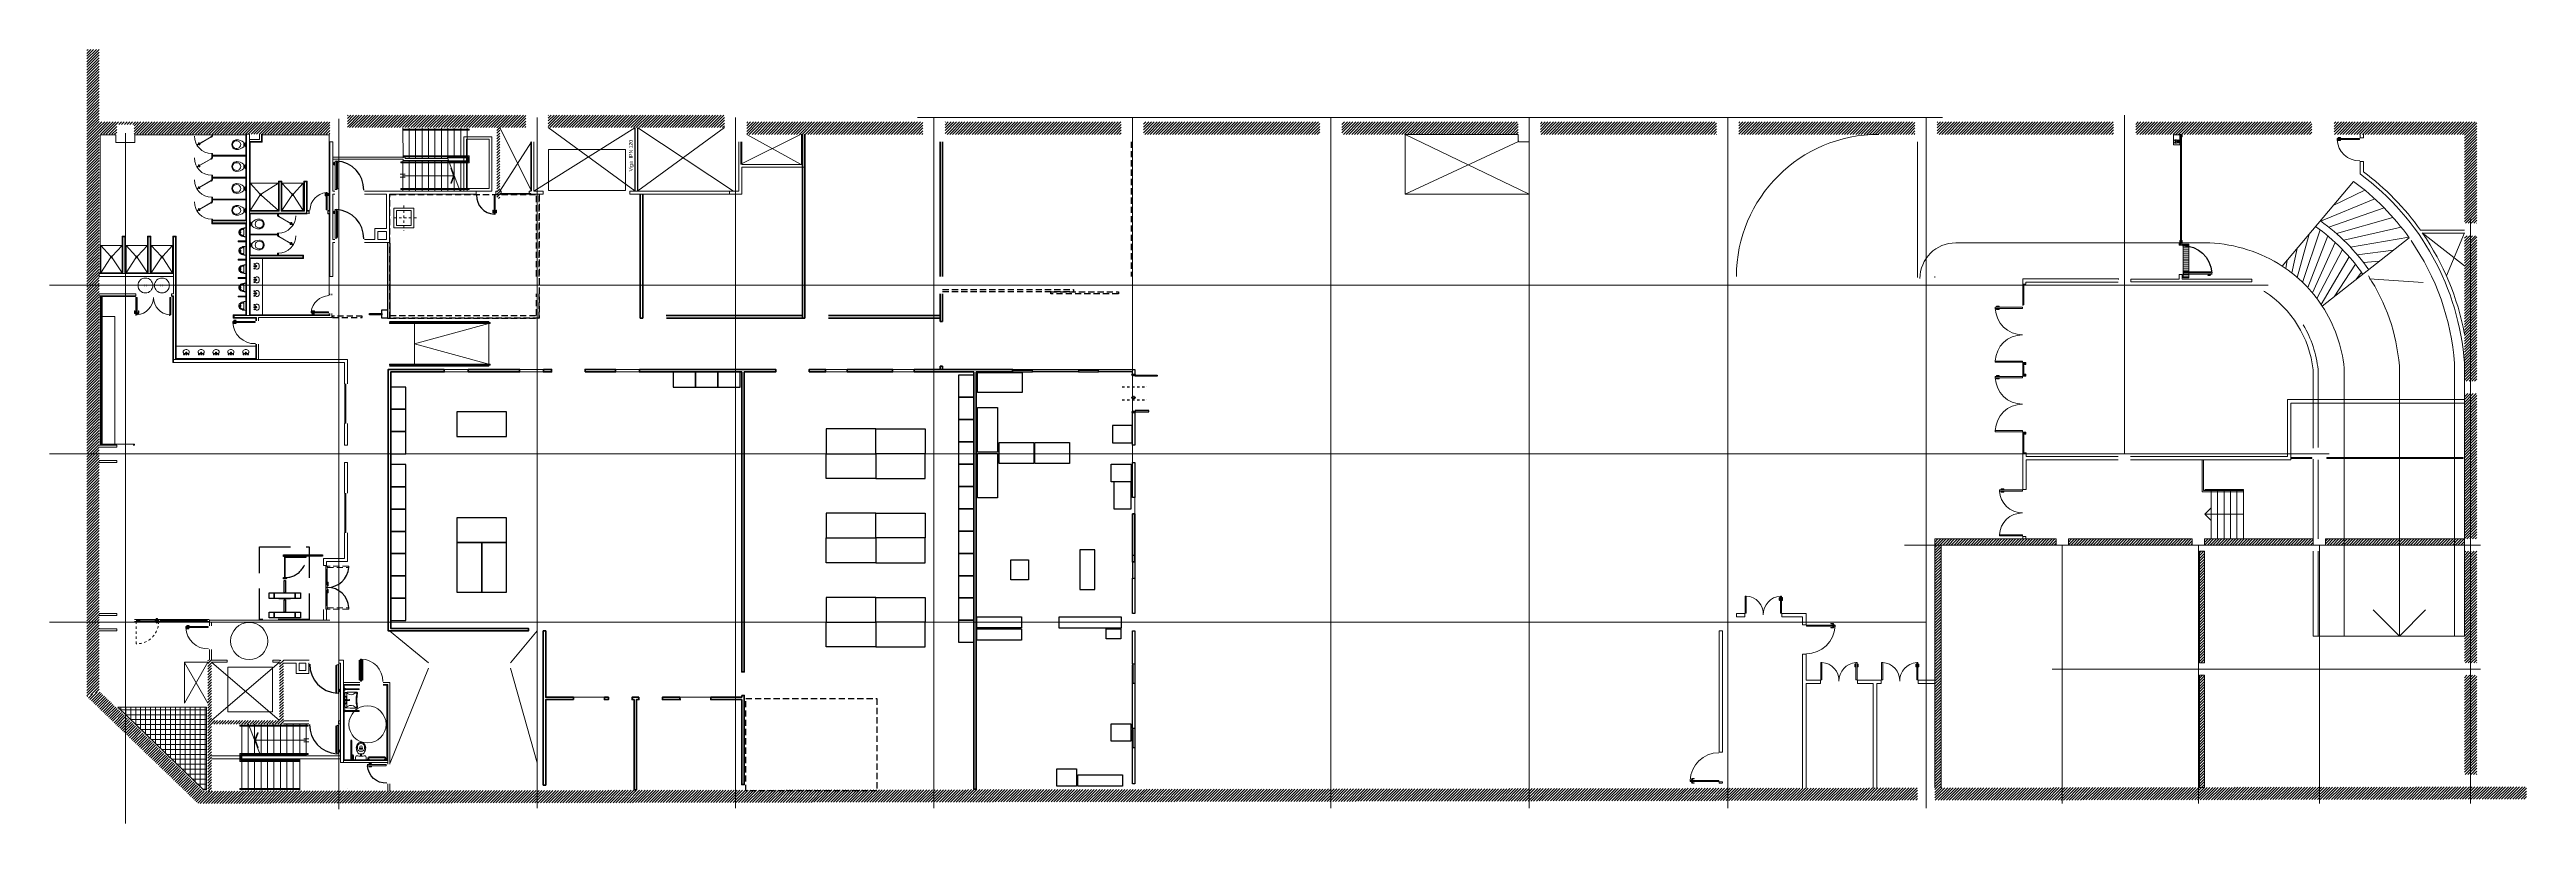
# Model space of a CAD drawing. Header units: millimetres. Extents: x 17 to 116.9, y 117.8 to 149.1.
import ezdxf

# ---------------------------------------------------------------- set-up
doc = ezdxf.new("R2010")
doc.units = ezdxf.units.MM
for name, pattern in [('HIDDEN', [9.525, 6.35, -3.175]), ('IRI-OCASA-Layout R 9$0$HIDDEN', [0.375, 0.25, -0.125]), ('OCASA_TODAS_r08$0$DASHED', [0.75, 0.5, -0.25]), ('OCASA_TODAS_r08$0$HIDDEN', [0.375, 0.25, -0.125]), ('PIR13A-P-XREF-01-Apoyo$0$DASHDOT2', [12.7, 6.35, -3.175, 0, -3.175])]:
    doc.linetypes.add(name, pattern=pattern)
for name, color, linetype, lineweight in [('Auxiliares', 252, 'Continuous', 15), ('Durlock', 252, 'Continuous', 50), ('OCASA_TODAS_r08$0$BARANDAS', 252, 'Continuous', 20), ('OCASA_TODAS_r08$0$ca-hoja', 252, 'Continuous', 20), ('OCASA_TODAS_r08$0$CARP-BARRIDO', 252, 'Continuous', 15), ('OCASA_TODAS_r08$0$CARP-HERRAJES', 252, 'Continuous', 15), ('OCASA_TODAS_r08$0$CARP-HOJA', 252, 'Continuous', 20), ('OCASA_TODAS_r08$0$CARPINTERIA', 252, 'Continuous', 15), ('OCASA_TODAS_r08$0$CGC ARM 0.09', 252, 'Continuous', 15), ('OCASA_TODAS_r08$0$CGC VIGAS', 252, 'HIDDEN', 15), ('OCASA_TODAS_r08$0$ESCALERA', 252, 'Continuous', 20), ('OCASA_TODAS_r08$0$HACH MURO', 252, 'Continuous', 15), ('OCASA_TODAS_r08$0$HERRERIA', 252, 'Continuous', 20), ('OCASA_TODAS_r08$0$Instalacion Sanitaria', 252, 'Continuous', 15), ('OCASA_TODAS_r08$0$MURO BLOQUE CEMENTO 12', 252, 'Continuous', 20), ('OCASA_TODAS_r08$0$MURO BLOQUE CEMENTO 18', 252, 'Continuous', 20), ('OCASA_TODAS_r08$0$MURO CERAMICO DE 12', 252, 'Continuous', 20), ('OCASA_TODAS_r08$0$MURO CERAMICO DE 8', 252, 'Continuous', 20), ('OCASA_TODAS_r08$0$MURO HOMIGON', 252, 'Continuous', 20), ('OCASA_TODAS_r08$0$MURO LADRILLO COMUN', 252, 'Continuous', 20), ('OCASA_TODAS_r08$0$PASES ASCENSORES', 252, 'Continuous', 15), ('OCASA_TODAS_r08$0$RAMPA', 252, 'Continuous', 15), ('OCASA_TODAS_r08$0$REVESTIMIENTOS', 252, 'Continuous', 20), ('OCASA_TODAS_r08$0$Revision', 251, 'Continuous', 20), ('OCASA_TODAS_r08$0$SANITARIOS', 251, 'Continuous', 15), ('OCASA_TODAS_r08$0$TABIQUES PLACAS YESO', 251, 'Continuous', 20), ('OCASA_TODAS_r08$0$VEREDA', 251, 'Continuous', 15), ('OCASA_TODAS_r08$0$Vista 1', 251, 'Continuous', 15), ('PIR13A-P-XREF-01-Apoyo$0$10-EJES-CARP', 251, 'PIR13A-P-XREF-01-Apoyo$0$DASHDOT2', 25)]:
    doc.layers.add(name, color=color, linetype=linetype, lineweight=lineweight)
for name, color, linetype in [('IRI-OCASA-Layout R 9$0$OCA_Durlock', 252, 'Continuous'), ('IRI-OCASA-Layout R 9$0$OCA_Mobiliario', 252, 'Continuous'), ('IRI-OCASA-Layout R 9$0$OCA_Rejas', 252, 'IRI-OCASA-Layout R 9$0$HIDDEN')]:
    doc.layers.add(name, color=color, linetype=linetype)
doc.layers.get('OCASA_TODAS_r08$0$Revision').off()
doc.styles.add('OCASA_TODAS_r08$0$CGC .15', font='arial.ttf', dxfattribs={"width": 0.9, "height": 0.15})
doc.styles.add('OCASA_TODAS_r08$0$Standard', font='txt')
pattern_1 = [(45, (879.87285, 135.21683), (-0.056126601, 0.056126601), [])]

# ---------------------------------------------------------------- blocks, each defined once
blk = doc.blocks.new('OCASA_TODAS_r08$0$FLOICDVS')
at = {"layer": 'OCASA_TODAS_r08$0$SANITARIOS'}
for p, q in [((-0.061377, -0.076247), (-0.074187, -0.07626)), ((0.063842, -0.076117), (0.081, -0.076099))]:
    blk.add_line(p, q, dxfattribs=at)
for points in [[(-0.075, 0), (0.075, 0)], [(-0.075, -0.015154), (-0.075, 0)], [(-0.075, 0), (-0.075, -0.015154)], [(0.075, -0.015154), (0.075, 0)], [(-0.075, -0.015154), (0.075, -0.015154)], [(-0.075, -0.015154), (-0.063685, -0.024285)], [(-0.063685, -0.024285), (0.063685, -0.024285)], [(0.049962, -0.068812), (-0.047362, -0.068829)], [(-0.040186, -0.024285), (-0.040186, -0.046461), (0.044347, -0.046461), (0.044347, -0.024285)], [(0.044347, -0.024285), (0.044347, -0.030155), (-0.040186, -0.030155), (-0.040186, -0.024285)], [(0.075, -0.015154), (0.063685, -0.024285)]]:
    blk.add_lwpolyline(points, dxfattribs=at)
for centre, radius, start, end in [((0.21901, -0.363193), 0.412677, 136.427375, 181.977505), ((0.027174, -0.363387), 0.221042, 183.643525, 189.515329), ((0.003704, -0.363215), 0.197964, 190.687271, 270.059385), ((0.03408, -0.369768), 0.186146, 142.397501, 209.943791), ((-0.031611, -0.409009), 0.109643, 209.310244, 233.514819), ((0.022534, -0.385727), 0.187771, 126.108162, 136.378791), ((0.003704, -0.363215), 0.167464, 233.116522, 270.059385), ((0.003684, -0.343728), 0.143048, 90.059385, 129.924466), ((-0.074179, -0.08426), 0.008, 90.059385, 136.427375), ((-0.061386, -0.068247), 0.008, 270.059385, 305.49033), ((0.001315, -0.156182), 0.1, 119.128699, 125.49033), ((0.003684, -0.343728), 0.143048, 50.194305, 90.059385), ((0.003704, -0.363215), 0.167464, 270.059385, 307.002249), ((0.003704, -0.363215), 0.197964, 270.059385, 349.4315), ((0.001315, -0.156182), 0.1, 54.628441, 60.891305), ((0.063834, -0.068117), 0.008, 234.628441, 270.059385), ((0.081008, -0.084099), 0.008, 43.691396, 90.059385), ((-0.211602, -0.36364), 0.412677, 358.141266, 43.691396), ((-0.01508, -0.385766), 0.187771, 43.73998, 54.010609), ((0.039114, -0.408935), 0.109643, 306.603952, 330.808527), ((-0.026659, -0.369831), 0.186146, 330.17498, 37.72127), ((-0.019766, -0.363435), 0.221042, 350.603442, 356.475246)]:
    blk.add_arc(centre, radius, start, end, dxfattribs=at)
blk = doc.blocks.new('OCASA_TODAS_r08$0$DUCHAS')
at = {"layer": 'OCASA_TODAS_r08$0$SANITARIOS'}
for p, q in [((2360.521968, 1568.832373, -2.7), (2360.521968, 1569.932373, -2.7)), ((2360.916968, 1569.330372, -2.7), (2360.521968, 1569.932373, -2.7)), ((2360.521968, 1569.932373, -2.7), (2361.381968, 1569.932373, -2.7)), ((2360.986968, 1569.330372, -2.7), (2361.381968, 1569.932373, -2.7)), ((2361.381968, 1569.932373, -2.7), (2361.381968, 1568.832372, -2.7)), ((2360.521968, 1568.832372, -2.7), (2360.916968, 1569.260372, -2.7)), ((2360.521968, 1568.832373, -2.7), (2361.381968, 1568.832372, -2.7)), ((2360.986968, 1569.330372, -2.7), (2360.916968, 1569.330372, -2.7)), ((2360.916968, 1569.260372, -2.7), (2360.916968, 1569.330372, -2.7)), ((2360.986968, 1569.260372, -2.7), (2360.916968, 1569.260372, -2.7)), ((2360.986968, 1569.260372, -2.7), (2360.986968, 1569.330372, -2.7)), ((2361.381968, 1568.832372, -2.7), (2360.986968, 1569.260372, -2.7))]:
    blk.add_line(p, q, dxfattribs=at)
blk.add_circle((2360.951968, 1569.295372, -2.7), 0.025, dxfattribs=at)
blk = doc.blocks.new('OCASA_TODAS_r08$0$SE 12')
at = {"layer": 'OCASA_TODAS_r08$0$CARP-BARRIDO', "lineweight": -3}
blk.add_arc((-38.41539, -19.636195), 1.16501, 179.476971, 266.48031, dxfattribs=at)
at = {"layer": 'OCASA_TODAS_r08$0$CARP-HERRAJES'}
for p, q in [((-38.486912, -19.685538), (-38.527067, -19.685538)), ((-38.527067, -19.690098), (-38.486912, -19.690098)), ((-38.525375, -19.690098), (-38.525375, -20.748793)), ((-38.505688, -20.748793), (-38.505688, -19.690098)), ((-38.486912, -20.748793), (-38.527067, -20.748793)), ((-38.527067, -20.753354), (-38.486912, -20.753354)), ((-38.417912, -20.717998), (-38.426912, -20.717998)), ((-38.426912, -20.752998), (-38.417912, -20.752998)), ((-38.414912, -20.749998), (-38.414912, -20.720998)), ((-38.414912, -20.728073), (-38.396912, -20.728073)), ((-38.414912, -20.742073), (-38.387912, -20.742073)), ((-38.391912, -20.723073), (-38.391912, -20.643073)), ((-38.388912, -20.640073), (-38.387912, -20.640073)), ((-38.377912, -20.732073), (-38.377912, -20.650073))]:
    blk.add_line(p, q, dxfattribs=at)
for centre, radius, start, end in [((-38.527067, -19.687818), 0.00228, 90, 270), ((-38.527067, -20.751073), 0.00228, 90, 270), ((-38.417912, -20.720998), 0.003, 0, 90), ((-38.417912, -20.749998), 0.003, 270, 0), ((-38.396912, -20.723073), 0.005, 270, 0), ((-38.388912, -20.643073), 0.003, 90, 180), ((-38.387912, -20.650073), 0.01, 0, 90), ((-38.387912, -20.732073), 0.01, 270, 0)]:
    blk.add_arc(centre, radius, start, end, dxfattribs=at)
at = {"layer": 'OCASA_TODAS_r08$0$CARP-HOJA'}
for p, q in [((-38.486912, -20.799008), (-38.486912, -19.654008)), ((-38.486912, -19.654008), (-38.431912, -19.654008)), ((-38.485712, -19.812314), (-38.485712, -19.655208)), ((-38.485712, -19.655208), (-38.430712, -19.655208)), ((-38.485712, -20.797808), (-38.485712, -19.812314)), ((-38.431912, -19.654008), (-38.431912, -19.641508)), ((-38.430712, -19.641508), (-38.430712, -19.655208)), ((-38.428112, -19.797314), (-38.428112, -19.641508)), ((-38.428112, -20.811508), (-38.428112, -19.797314)), ((-38.426912, -20.811508), (-38.426912, -19.641508)), ((-38.431912, -20.799008), (-38.486912, -20.799008)), ((-38.430712, -20.797808), (-38.485712, -20.797808)), ((-38.431912, -20.799008), (-38.431912, -20.811508)), ((-38.430712, -20.797808), (-38.430712, -20.811508))]:
    blk.add_line(p, q, dxfattribs=at)
for centre, radius, start, end in [((-38.429412, -19.641508), 0.0025, 0, 180), ((-38.429412, -19.641508), 0.0013, 0, 180), ((-38.429412, -20.811508), 0.0025, 180, 0), ((-38.429412, -20.811508), 0.0013, 180, 0)]:
    blk.add_arc(centre, radius, start, end, dxfattribs=at)
blk = doc.blocks.new('OCASA_TODAS_r08$0$cess')
at = {"layer": 'OCASA_TODAS_r08$0$CARPINTERIA', "color": 4}
for points, elevation in [([(-776.79314, 10.401047), (-776.79314, 10.001044), (-777.048285, 10.001044), (-777.048285, 10.401047)], -0.00001), ([(-776.971879, 10.084221), (-776.971879, 10.183841), (-776.899692, 10.183841), (-776.899692, 10.084221)], -0.00001), ([(-776.868717, 10.077336), (-776.868717, 10.206391), (-776.863085, 10.206391), (-776.863085, 10.077336)], -0.000003), ([(-776.798528, 10.084221), (-776.798528, 10.183841), (-776.838541, 10.183841), (-776.838541, 10.084221)], -0.00001)]:
    blk.add_lwpolyline(points, close=True, dxfattribs=dict(at, elevation=elevation))
for points, elevation in [([(-777.038629, 10.1133), (-777.045441, 10.1133), (-777.045441, 10.153564), (-777.03899, 10.153564)], -0.000003), ([(-776.971879, 10.134031), (-776.971879, 10.183841), (-776.868717, 10.183841)], -0.00001), ([(-776.971879, 10.134031), (-776.971879, 10.084221), (-776.868717, 10.084221)], -0.00001), ([(-776.863085, 10.183841), (-776.798528, 10.183841)], -0.00001), ([(-776.863085, 10.084221), (-776.798528, 10.084221)], -0.00001), ([(-776.79314, 10.204242), (-776.79314, 10.063653), (-776.798528, 10.063653), (-776.798528, 10.204409), (-776.79314, 10.204409)], -0.00001), ([(-776.764214, 10.395437), (-776.764214, 6.061549)], -0.00001), ([(-776.744214, 10.395437), (-776.744214, 6.061549)], -0.00001), ([(-776.724214, 10.395437), (-776.724214, 6.061549)], -0.00001), ([(-776.696721, 6.03594), (-776.696721, 6.134499), (-776.715727, 6.134499), (-776.715727, 6.061549), (-776.771455, 6.061549), (-776.771455, 6.134499), (-776.792604, 6.134499), (-776.792604, 6.03594), (-776.696721, 6.03594), (-776.696721, 6.134499)], 0.000005)]:
    blk.add_lwpolyline(points, dxfattribs=dict(at, elevation=elevation))
blk.add_lwpolyline([(-776.697344, 10.421047), (-776.697344, 10.322488), (-776.71635, 10.322488), (-776.71635, 10.395437), (-776.772078, 10.395437), (-776.772078, 10.322488), (-776.793226, 10.322488), (-776.793226, 10.421047), (-776.697344, 10.421047), (-776.697344, 10.322488)], dxfattribs=at)
at = {"layer": 'OCASA_TODAS_r08$0$CARPINTERIA', "elevation": 0.000005}
blk.add_lwpolyline([(-776.79314, 10.366898, 0.000002), (-776.793226, 10.36689, 0.000002)], format="xyb", dxfattribs=at)
for points in [[(-776.769552, 6.01994), (-776.764552, 6.01994), (-776.764552, 6.03594), (-776.814552, 6.03594), (-776.814552, 5.95594), (-776.764552, 5.95594), (-776.764552, 5.97194), (-776.769552, 5.97194), (-776.769552, 5.96094), (-776.809552, 5.96094), (-776.809552, 6.03094), (-776.769552, 6.03094), (-776.769552, 6.01994)], [(-776.739662, 6.01994), (-776.744662, 6.01994), (-776.744662, 6.03594), (-776.694662, 6.03594), (-776.694662, 5.95594), (-776.744662, 5.95594), (-776.744662, 5.97194), (-776.739662, 5.97194), (-776.739662, 5.96094), (-776.699662, 5.96094), (-776.699662, 6.03094), (-776.739662, 6.03094), (-776.739662, 6.01994)]]:
    blk.add_lwpolyline(points, dxfattribs=at)
blk.add_lwpolyline([(-776.764552, 5.95594), (-776.744662, 5.95594), (-776.744662, 6.03594), (-776.764552, 6.03594)], close=True, dxfattribs=at)
at = {"layer": 'OCASA_TODAS_r08$0$CARPINTERIA', "color": 4}
blk.add_circle((-776.918841, 10.134485, -0.000003), 0.007326, dxfattribs=at)
for radius, start, end in [(0.069896, 45.449305, 314.550695), (0.062867, 52.40218, 307.59782)]:
    blk.add_arc((-776.971879, 10.134031, -0.00001), radius, start, end, dxfattribs=at)
at = {"layer": 'OCASA_TODAS_r08$0$Revision', "color": 3, "lineweight": -3, "xscale": -1, "rotation": 90}
blk.add_blockref('OCASA_TODAS_r08$0$SE 12', (-796.303513, -33.647811, 0.000005), dxfattribs=at)
blk = doc.blocks.new('OCASA_TODAS_r08$0$P10 70-035')
at = {"layer": 'OCASA_TODAS_r08$0$CARP-BARRIDO'}
blk.add_arc((0, 0.035), 0.7, 0, 90, dxfattribs=at)
at = {"layer": 'OCASA_TODAS_r08$0$CARP-HERRAJES'}
for points in [[(0.299622, 0.572154), (0.319191, 0.560856), (0.301691, 0.530545), (0.282122, 0.541843, -1)], [(0.328188, 0.515247), (0.30862, 0.526545), (0.32612, 0.556856), (0.345688, 0.545558, -1)]]:
    blk.add_lwpolyline(points, format="xyb", close=True, dxfattribs=at)
blk.add_lwpolyline([(0.274884, 0.564113), (0.276716, 0.567287)], dxfattribs=at)
at = {"layer": 'OCASA_TODAS_r08$0$CARP-HOJA'}
for p, q in [((0.344191, 0.604157), (0.029191, 0.058561)), ((0.35112, 0.600157), (0.03612, 0.054561))]:
    blk.add_line(p, q, dxfattribs=at)
for points in [[(0.0175, 0.065311), (0, 0.035), (0.030311, 0.0175), (0.047811, 0.047811)], [(0.35, 0.641218), (0.3325, 0.610907), (0.362811, 0.593407), (0.380311, 0.623718)]]:
    blk.add_lwpolyline(points, close=True, dxfattribs=at)
blk = doc.blocks.new('OCASA_TODAS_r08$0$ming')
at = {"layer": 'OCASA_TODAS_r08$0$SANITARIOS', "lineweight": 9}
for p, q in [((0.18, 0), (-0.18, 0)), ((-0.148292, -0.071009), (-0.16245, -0.031955)), ((-0.147933, -0.073054), (-0.147933, -0.11)), ((0, -0.077), (-0.073966, -0.077)), ((0, -0.077), (0.073966, -0.077)), ((0.147933, -0.073054), (0.147933, -0.11)), ((0.148292, -0.071009), (0.16245, -0.031955))]:
    blk.add_line(p, q, dxfattribs=at)
for centre, radius, start, end in [((0.25405, 0), 0.43405, 180, 194.91074), ((-0.25405, 0), 0.43405, 345.08926, 360), ((-0.148743, -0.11), 0.016642, 180, 187.832819), ((0.128842, -0.033341), 0.304479, 194.91074, 212.735226), ((-0.153933, -0.073054), 0.006, 0, 19.926857), ((-0.131922, -0.11), 0.016011, 137.12572, 180), ((0.046986, -0.11), 0.194919, 180, 199.821488), ((-0.104499, -0.13546), 0.053431, 114.04396, 137.12572), ((0.024024, -0.118277), 0.170511, 199.821488, 209.821096), ((0.049753, -0.084184), 0.210457, 212.735226, 237.205013), ((-0.086104, -0.176691), 0.098579, 100.470176, 114.04396), ((0.054017, -0.075854), 0.18061, 183.431793, 214.22658), ((-0.073966, -0.242369), 0.165369, 90, 100.470176), ((0.049753, -0.084184), 0.172457, 212.735226, 237.205013), ((0, -0.161399), 0.118601, 237.205013, 270), ((0, -0.161399), 0.080601, 237.205013, 270), ((0.001163, -0.222422), 0.028943, 92.303811, 214.275205), ((-0.001163, -0.222422), 0.028943, 325.724795, 87.696189), ((0, -0.161399), 0.080601, 270, 302.794987), ((0, -0.161399), 0.118601, 270, 302.794987), ((-0.049753, -0.084184), 0.172457, 302.794987, 327.264774), ((-0.049753, -0.084184), 0.210457, 302.794987, 327.264774), ((0.073966, -0.242369), 0.165369, 79.529824, 90), ((-0.054017, -0.075854), 0.18061, 325.77342, 356.568207), ((0.086104, -0.176691), 0.098579, 65.95604, 79.529824), ((-0.024024, -0.118277), 0.170511, 330.178904, 340.178512), ((0.104499, -0.13546), 0.053431, 42.87428, 65.95604), ((-0.128842, -0.033341), 0.304479, 327.264774, 345.08926), ((-0.046986, -0.11), 0.194919, 340.178512, 0), ((0.131922, -0.11), 0.016011, 0, 42.87428), ((0.153933, -0.073054), 0.006, 160.073143, 180), ((0.148743, -0.11), 0.016642, 352.167181, 0)]:
    blk.add_arc(centre, radius, start, end, dxfattribs=at)
blk = doc.blocks.new('OCASA_TODAS_r08$0$se45b4545')
at = {"layer": 'OCASA_TODAS_r08$0$ca-hoja'}
for p, q in [((-681.501192, -122.27501), (-681.634241, -122.27501)), ((-681.634194, -122.22301), (-681.516192, -122.22301)), ((-681.516192, -122.22461), (-681.634194, -122.22461)), ((-681.634194, -122.27341), (-681.501192, -122.27341)), ((-681.521593, -122.25261), (-681.521593, -122.25101)), ((-681.521593, -122.25101), (-681.501192, -122.25101)), ((-681.501192, -122.25261), (-681.521593, -122.25261)), ((-681.516192, -122.25101), (-681.516192, -122.22461)), ((-681.514592, -122.25101), (-681.516192, -122.25101)), ((-681.514592, -122.22461), (-681.514592, -122.25101)), ((-681.514592, -122.239974), (-680.856996, -122.239974)), ((-681.514592, -122.242974), (-680.856996, -122.242974)), ((-681.514592, -122.245974), (-680.856996, -122.245974)), ((-680.856996, -122.248974), (-681.514592, -122.248974)), ((-681.501192, -122.27341), (-681.501192, -122.25261)), ((-681.499592, -122.25261), (-681.499592, -122.27341)), ((-680.871996, -122.25261), (-680.871996, -122.27341)), ((-680.849995, -122.25101), (-680.870396, -122.25101)), ((-680.870396, -122.27341), (-680.870396, -122.25261)), ((-680.870396, -122.25261), (-680.849995, -122.25261)), ((-680.737394, -122.27341), (-680.870396, -122.27341)), ((-680.870396, -122.27501), (-680.737346, -122.27501)), ((-680.856996, -122.22461), (-680.856996, -122.25101)), ((-680.856996, -122.25101), (-680.855396, -122.25101)), ((-680.737394, -122.22301), (-680.855396, -122.22301)), ((-680.855396, -122.22461), (-680.737394, -122.22461)), ((-680.855396, -122.25101), (-680.855396, -122.22461)), ((-680.849995, -122.25261), (-680.849995, -122.25101)), ((-680.836192, -122.178338), (-680.836192, -122.222938)), ((-680.836192, -122.319571), (-680.836192, -122.274971)), ((-680.785192, -122.222938), (-680.785192, -122.178338)), ((-680.785192, -122.274971), (-680.785192, -122.319571)), ((-680.618994, -122.25451), (-679.719194, -122.25451)), ((-680.618994, -122.25751), (-679.719194, -122.25751)), ((-680.618994, -122.26051), (-679.719194, -122.26051)), ((-679.719194, -122.26351), (-680.618994, -122.26351)), ((-679.680794, -122.25451), (-678.816107, -122.25451)), ((-679.680794, -122.25751), (-678.816107, -122.25751)), ((-679.680794, -122.26051), (-678.816107, -122.26051)), ((-678.816107, -122.26351), (-679.680794, -122.26351))]:
    blk.add_line(p, q, dxfattribs=at)
for points in [[(-681.624747, -122.22301), (-681.634194, -122.22301, 0.414214), (-681.635794, -122.22461), (-681.635794, -122.27341, 0.414214), (-681.634194, -122.27501), (-681.623157, -122.27501)], [(-680.746841, -122.22301), (-680.737394, -122.22301, -0.414214), (-680.735794, -122.22461), (-680.735794, -122.27341, -0.414214), (-680.737394, -122.27501), (-680.748431, -122.27501)], [(-680.735794, -122.22461, -0.113351), (-680.735794, -122.22461), (-680.735794, -122.22301), (-680.721294, -122.22301, 0.9375), (-680.721294, -122.21981), (-680.736869, -122.21981, 0.137265), (-680.737699, -122.220043), (-680.742587, -122.22301), (-680.742587, -122.22301)], [(-680.742587, -122.22461), (-680.742587, -122.22461, 0.137265), (-680.741757, -122.224378), (-680.737252, -122.221643, -0.137265), (-680.736421, -122.22141), (-680.721397, -122.22141)]]:
    blk.add_lwpolyline(points, format="xyb", dxfattribs=at)
for points in [[(-681.623157, -122.27341), (-681.634194, -122.27341), (-681.634194, -122.22461), (-681.624747, -122.22461)], [(-680.748431, -122.27341), (-680.737394, -122.27341), (-680.737394, -122.22461), (-680.746841, -122.22461)]]:
    blk.add_lwpolyline(points, dxfattribs=at)
for points in [[(-681.500792, -122.222974), (-681.513392, -122.222974, 0.414214), (-681.514592, -122.224174), (-681.514592, -122.236774, 0.414214), (-681.513392, -122.237974), (-681.500792, -122.237974, 0.414214), (-681.499592, -122.236774), (-681.499592, -122.224174, 0.414214)], [(-680.870796, -122.222974), (-680.858196, -122.222974, -0.414214), (-680.856996, -122.224174), (-680.856996, -122.236774, -0.414214), (-680.858196, -122.237974), (-680.870796, -122.237974, -0.414214), (-680.871996, -122.236774), (-680.871996, -122.224174, -0.414214)]]:
    blk.add_lwpolyline(points, format="xyb", close=True, dxfattribs=at)
for points in [[(-681.500792, -122.224174), (-681.513392, -122.224174), (-681.513392, -122.236774), (-681.500792, -122.236774)], [(-680.870796, -122.224174), (-680.858196, -122.224174), (-680.858196, -122.236774), (-680.870796, -122.236774)]]:
    blk.add_lwpolyline(points, close=True, dxfattribs=at)
for centre, radius, start, end in [((-681.516192, -122.22461), 0.0016, 0, 90), ((-681.501192, -122.25261), 0.0016, 0, 90), ((-681.501192, -122.27341), 0.0016, 270, 0), ((-680.870396, -122.25261), 0.0016, 90, 180), ((-680.870396, -122.27341), 0.0016, 180, 270), ((-680.855396, -122.22461), 0.0016, 90, 180), ((-680.810692, -122.178338), 0.0254, 0, 180), ((-680.810692, -122.178338), 0.0254, 180, 0), ((-680.810692, -122.319571), 0.0254, 0, 180), ((-680.810692, -122.319571), 0.0254, 180, 0)]:
    blk.add_arc(centre, radius, start, end, dxfattribs=at)
at = {"layer": 'OCASA_TODAS_r08$0$CARP-BARRIDO', "color": 254, "linetype": 'OCASA_TODAS_r08$0$HIDDEN', "ltscale": 0.1}
blk.add_line((-681.638181, -122.21701), (-681.638181, -121.314056), dxfattribs=at)
blk.add_arc((-681.638181, -122.21701), 0.902954, 359.619275, 90, dxfattribs=at)
at = {"layer": 'OCASA_TODAS_r08$0$CARPINTERIA', "ltscale": 5}
for p, q in [((-678.704194, -122.22301), (-681.714194, -122.22301)), ((-678.704194, -122.29501), (-681.714194, -122.29501)), ((-680.638194, -122.23901), (-678.796907, -122.23901)), ((-680.638194, -122.27901), (-678.796907, -122.27901))]:
    blk.add_line(p, q, dxfattribs=at)
at = {"layer": 'OCASA_TODAS_r08$0$CARPINTERIA', "color": 4, "ltscale": 5}
for points in [[(-680.623994, -122.23901), (-680.652394, -122.23901, 0.414214), (-680.657394, -122.24401), (-680.657394, -122.27401, 0.414214), (-680.652394, -122.27901), (-680.623994, -122.27901, 0.414214), (-680.618994, -122.27401), (-680.618994, -122.24401, 0.414214)], [(-679.714194, -122.23901), (-679.685794, -122.23901, -0.414214), (-679.680794, -122.24401), (-679.680794, -122.27401, -0.414214), (-679.685794, -122.27901), (-679.714194, -122.27901, -0.414214), (-679.719194, -122.27401), (-679.719194, -122.24401, -0.414214)], [(-678.811107, -122.23901), (-678.782707, -122.23901, -0.414214), (-678.777707, -122.24401), (-678.777707, -122.27401, -0.414214), (-678.782707, -122.27901), (-678.811107, -122.27901, -0.414214), (-678.816107, -122.27401), (-678.816107, -122.24401, -0.414214)]]:
    blk.add_lwpolyline(points, format="xyb", close=True, dxfattribs=at)
for points in [[(-680.623994, -122.24401), (-680.652394, -122.24401), (-680.652394, -122.27401), (-680.623994, -122.27401)], [(-679.714194, -122.24401), (-679.685794, -122.24401), (-679.685794, -122.27401), (-679.714194, -122.27401)], [(-678.811107, -122.24401), (-678.782707, -122.24401), (-678.782707, -122.27401), (-678.811107, -122.27401)]]:
    blk.add_lwpolyline(points, close=True, dxfattribs=at)
blk = doc.blocks.new('OCASA_TODAS_r08$0$FJA-CURRAO SANATORIO PL')
for p, q in [((0, -32), (5.932192, -32)), ((0, -68), (5.932192, -68)), ((5.932192, -32), (5.932192, -68)), ((5.932192, -43.791837), (25.34295, -43.791837)), ((5.932192, -56.208163), (25.34295, -56.208163)), ((5.932192, -146.190476), (25.34295, -146.190476)), ((5.932192, -158.606802), (5.932192, -146.190476)), ((5.932192, -158.606802), (25.34295, -158.606802)), ((29.481725, -60.346939), (29.481725, -142.0517)), ((41.898052, -60.346939), (41.898052, -142.0517))]:
    blk.add_line(p, q)
for centre, radius, start, end in [((25.34295, -60.346939), 16.555102, 0, 90), ((25.34295, -60.346939), 4.138776, 0, 90), ((25.34295, -142.0517), 16.555102, 270, 0), ((25.34295, -142.0517), 4.138776, 270, 0)]:
    blk.add_arc(centre, radius, start, end)
blk = doc.blocks.new('OCASA_TODAS_r08$0$zrjtbata4rb6t78k78r67')
at = {"layer": 'OCASA_TODAS_r08$0$CARP-BARRIDO', "elevation": 0.000001}
for points in [[(1419.157624, 1541.38337, -0.396844), (1419.844747, 1540.62587, 4.848948)], [(1420.531869, 1541.38337, 0.411824), (1419.844747, 1540.62587, -4.848948)]]:
    blk.add_lwpolyline(points, format="xyb", dxfattribs=at)
at = {"layer": 'OCASA_TODAS_r08$0$CARP-HOJA', "elevation": 0.000001}
for points in [[(1419.112624, 1541.38337), (1419.112624, 1540.68837), (1419.157624, 1540.68837), (1419.157624, 1541.38337)], [(1420.576869, 1541.38337), (1420.576869, 1540.68837), (1420.531869, 1540.68837), (1420.531869, 1541.38337)]]:
    blk.add_lwpolyline(points, close=True, dxfattribs=at)
at = {"layer": 'OCASA_TODAS_r08$0$CARP-HERRAJES', "yscale": 0.001, "zscale": 0.001}
for p, xscale in [((1419.112624, 1541.36537, 0.000001), -0.001), ((1419.157624, 1541.36537, 0.000001), 0.001)]:
    blk.add_blockref('OCASA_TODAS_r08$0$FJA-CURRAO SANATORIO PL', p, dxfattribs=dict(at, xscale=xscale))
blk = doc.blocks.new('OCASA_TODAS_r08$0$SE 16')
at = {"layer": 'OCASA_TODAS_r08$0$CARP-BARRIDO', "lineweight": -3}
blk.add_arc((-36.41539, -19.636195), 1.16501, 179.476971, 266.48031, dxfattribs=at)
at = {"layer": 'OCASA_TODAS_r08$0$CARP-HERRAJES'}
for p, q in [((-36.486912, -19.685538), (-36.527067, -19.685538)), ((-36.527067, -19.690098), (-36.486912, -19.690098)), ((-36.525375, -19.690098), (-36.525375, -20.748793)), ((-36.505688, -20.748793), (-36.505688, -19.690098)), ((-36.486912, -20.748793), (-36.527067, -20.748793)), ((-36.527067, -20.753354), (-36.486912, -20.753354)), ((-36.417912, -20.717998), (-36.426912, -20.717998)), ((-36.426912, -20.752998), (-36.417912, -20.752998)), ((-36.414912, -20.749998), (-36.414912, -20.720998)), ((-36.414912, -20.728073), (-36.396912, -20.728073)), ((-36.414912, -20.742073), (-36.387912, -20.742073)), ((-36.391912, -20.723073), (-36.391912, -20.643073)), ((-36.388912, -20.640073), (-36.387912, -20.640073)), ((-36.377912, -20.732073), (-36.377912, -20.650073))]:
    blk.add_line(p, q, dxfattribs=at)
for centre, radius, start, end in [((-36.527067, -19.687818), 0.00228, 90, 270), ((-36.527067, -20.751073), 0.00228, 90, 270), ((-36.417912, -20.720998), 0.003, 0, 90), ((-36.417912, -20.749998), 0.003, 270, 0), ((-36.396912, -20.723073), 0.005, 270, 0), ((-36.388912, -20.643073), 0.003, 90, 180), ((-36.387912, -20.650073), 0.01, 0, 90), ((-36.387912, -20.732073), 0.01, 270, 0)]:
    blk.add_arc(centre, radius, start, end, dxfattribs=at)
at = {"layer": 'OCASA_TODAS_r08$0$CARP-HOJA'}
for p, q in [((-36.486912, -20.799008), (-36.486912, -19.654008)), ((-36.486912, -19.654008), (-36.431912, -19.654008)), ((-36.485712, -19.812314), (-36.485712, -19.655208)), ((-36.485712, -19.655208), (-36.430712, -19.655208)), ((-36.485712, -20.797808), (-36.485712, -19.812314)), ((-36.431912, -19.654008), (-36.431912, -19.641508)), ((-36.430712, -19.641508), (-36.430712, -19.655208)), ((-36.428112, -19.797314), (-36.428112, -19.641508)), ((-36.428112, -20.811508), (-36.428112, -19.797314)), ((-36.426912, -20.811508), (-36.426912, -19.641508)), ((-36.431912, -20.799008), (-36.486912, -20.799008)), ((-36.430712, -20.797808), (-36.485712, -20.797808)), ((-36.431912, -20.799008), (-36.431912, -20.811508)), ((-36.430712, -20.797808), (-36.430712, -20.811508))]:
    blk.add_line(p, q, dxfattribs=at)
for centre, radius, start, end in [((-36.429412, -19.641508), 0.0025, 0, 180), ((-36.429412, -19.641508), 0.0013, 0, 180), ((-36.429412, -20.811508), 0.0025, 180, 0), ((-36.429412, -20.811508), 0.0013, 180, 0)]:
    blk.add_arc(centre, radius, start, end, dxfattribs=at)
blk = doc.blocks.new('OCASA_TODAS_r08$0$P1 12')
at = {"layer": 'OCASA_TODAS_r08$0$CARP-BARRIDO'}
blk.add_arc((-23.161196, -13.401783, -0.000123), 0.885209, 178.329117, 268.111658, dxfattribs=at)
at = {"layer": 'OCASA_TODAS_r08$0$CARP-HERRAJES', "extrusion": (1.67932e-05, 6.2673e-05, 1)}
for p, q in [((-23.233598, -14.227942, 0.000046), (-23.233598, -14.174994, 0.000043)), ((-23.233598, -14.227942, 0.000046), (-23.232639, -14.24534, 0.000047)), ((-23.216127, -14.245806, 0.000047), (-23.230823, -14.246625, 0.000047)), ((-23.215792, -14.228316, 0.000046), (-23.20372, -14.227409, 0.000045)), ((-23.215792, -14.245806, 0.000047), (-23.215792, -14.228316, 0.000046)), ((-23.215792, -14.245806, 0.000047), (-23.20372, -14.246713, 0.000047)), ((-23.20372, -14.248837, 0.000047), (-23.20372, -14.225285, 0.000045)), ((-23.202318, -14.223883, 0.000045), (-23.190365, -14.223883, 0.000045)), ((-23.202318, -14.250239, 0.000047), (-23.190365, -14.250239, 0.000047)), ((-23.190365, -14.250239, 0.000047), (-23.190365, -14.223883, 0.000045)), ((-23.133908, -14.223883, 0.000044), (-23.14586, -14.223883, 0.000044)), ((-23.14586, -14.250239, 0.000046), (-23.14586, -14.223883, 0.000044)), ((-23.133908, -14.250239, 0.000046), (-23.14586, -14.250239, 0.000046)), ((-23.132506, -14.248837, 0.000046), (-23.132506, -14.225285, 0.000044)), ((-23.120434, -14.228316, 0.000044), (-23.132506, -14.227409, 0.000044)), ((-23.120434, -14.245806, 0.000045), (-23.132506, -14.246713, 0.000045)), ((-23.120434, -14.245806, 0.000045), (-23.120434, -14.228316, 0.000044)), ((-23.120098, -14.245806, 0.000045), (-23.105403, -14.246625, 0.000045)), ((-23.102628, -14.227942, 0.000044), (-23.103587, -14.24534, 0.000045)), ((-23.102628, -14.227942, 0.000044), (-23.102628, -14.174994, 0.00004))]:
    blk.add_line(p, q, dxfattribs=at)
at = {"layer": 'OCASA_TODAS_r08$0$CARP-HERRAJES', "extrusion": (1.67932e-05, 6.2673e-05, 1), "elevation": -0.001236}
for points in [[(-23.227874, -14.217264), (-23.227874, -14.174994)], [(-23.108351, -14.217264), (-23.108351, -14.174994)]]:
    blk.add_lwpolyline(points, dxfattribs=at)
at = {"layer": 'OCASA_TODAS_r08$0$CARP-HERRAJES', "extrusion": (1.67932e-05, 6.2673e-05, 1)}
for centre, radius, start, end in [((-23.202348, -14.175949, -0.001236), 0.031264, 137.389588, 178.250158), ((-23.231238, -14.245286, -0.001236), 0.001402, 182.185883, 287.237894), ((-23.20228, -14.175992, -0.001236), 0.02562, 137.415505, 177.482987), ((-23.21665, -14.217103, -0.001236), 0.011225, 180.822772, 272.671199), ((-23.22313, -14.156588, -0.001236), 0.002867, 313.848385, 140.982624), ((-23.202318, -14.225285, -0.001236), 0.001402, 89.999987, 179.999987), ((-23.202318, -14.248837, -0.001236), 0.001402, 179.999987, 269.999987), ((-23.133908, -14.225285, -0.001236), 0.001402, 359.999987, 89.999987), ((-23.133908, -14.248837, -0.001236), 0.001402, 269.999987, 359.999987), ((-23.119575, -14.217103, -0.001236), 0.011225, 267.328776, 359.177203), ((-23.113095, -14.156588, -0.001236), 0.002867, 39.01735, 226.151589), ((-23.133945, -14.175992, -0.001236), 0.02562, 2.516987, 42.584469), ((-23.133877, -14.175949, -0.001236), 0.031264, 1.749816, 42.610387), ((-23.104987, -14.245286, -0.001236), 0.001402, 252.76208, 357.814091)]:
    blk.add_arc(centre, radius, start, end, dxfattribs=at)
at = {"layer": 'OCASA_TODAS_r08$0$CARP-HOJA', "extrusion": (1.67932e-05, 6.2673e-05, 1), "elevation": -0.001236}
blk.add_lwpolyline([(-23.190365, -13.390868), (-23.190365, -14.286511), (-23.14586, -14.286511), (-23.14586, -13.390868)], close=True, dxfattribs=at)
blk = doc.blocks.new("OCASA_TODAS_r08$0$P1 13 - P1'' 13")
at = {"layer": 'OCASA_TODAS_r08$0$CARP-BARRIDO'}
blk.add_arc((-21.161196, -13.401783, -0.000123), 0.885209, 178.329117, 268.111658, dxfattribs=at)
at = {"layer": 'OCASA_TODAS_r08$0$CARP-HERRAJES', "extrusion": (1.67932e-05, 6.2673e-05, 1)}
for p, q in [((-21.233598, -14.227942, 0.000046), (-21.233598, -14.174994, 0.000043)), ((-21.233598, -14.227942, 0.000046), (-21.232639, -14.24534, 0.000047)), ((-21.216127, -14.245806, 0.000047), (-21.230823, -14.246625, 0.000047)), ((-21.215792, -14.228316, 0.000046), (-21.20372, -14.227409, 0.000045)), ((-21.215792, -14.245806, 0.000047), (-21.215792, -14.228316, 0.000046)), ((-21.215792, -14.245806, 0.000047), (-21.20372, -14.246713, 0.000047)), ((-21.20372, -14.248837, 0.000047), (-21.20372, -14.225285, 0.000045)), ((-21.202318, -14.223883, 0.000045), (-21.190365, -14.223883, 0.000045)), ((-21.202318, -14.250239, 0.000047), (-21.190365, -14.250239, 0.000047)), ((-21.190365, -14.250239, 0.000047), (-21.190365, -14.223883, 0.000045)), ((-21.133908, -14.223883, 0.000044), (-21.14586, -14.223883, 0.000044)), ((-21.14586, -14.250239, 0.000046), (-21.14586, -14.223883, 0.000044)), ((-21.133908, -14.250239, 0.000046), (-21.14586, -14.250239, 0.000046)), ((-21.132506, -14.248837, 0.000046), (-21.132506, -14.225285, 0.000044)), ((-21.120434, -14.228316, 0.000044), (-21.132506, -14.227409, 0.000044)), ((-21.120434, -14.245806, 0.000045), (-21.132506, -14.246713, 0.000045)), ((-21.120434, -14.245806, 0.000045), (-21.120434, -14.228316, 0.000044)), ((-21.120098, -14.245806, 0.000045), (-21.105403, -14.246625, 0.000045)), ((-21.102628, -14.227942, 0.000044), (-21.103587, -14.24534, 0.000045)), ((-21.102628, -14.227942, 0.000044), (-21.102628, -14.174994, 0.00004))]:
    blk.add_line(p, q, dxfattribs=at)
at = {"layer": 'OCASA_TODAS_r08$0$CARP-HERRAJES', "extrusion": (1.67932e-05, 6.2673e-05, 1), "elevation": -0.001202}
for points in [[(-21.227874, -14.217264), (-21.227874, -14.174994)], [(-21.108351, -14.217264), (-21.108351, -14.174994)]]:
    blk.add_lwpolyline(points, dxfattribs=at)
at = {"layer": 'OCASA_TODAS_r08$0$CARP-HERRAJES', "extrusion": (1.67932e-05, 6.2673e-05, 1)}
for centre, radius, start, end in [((-21.202348, -14.175949, -0.001202), 0.031264, 137.389588, 178.250158), ((-21.231238, -14.245286, -0.001202), 0.001402, 182.185883, 287.237894), ((-21.20228, -14.175992, -0.001202), 0.02562, 137.415505, 177.482987), ((-21.21665, -14.217103, -0.001202), 0.011225, 180.822772, 272.671199), ((-21.22313, -14.156588, -0.001202), 0.002867, 313.848385, 140.982624), ((-21.202318, -14.225285, -0.001202), 0.001402, 89.999987, 179.999987), ((-21.202318, -14.248837, -0.001202), 0.001402, 179.999987, 269.999987), ((-21.133908, -14.225285, -0.001202), 0.001402, 359.999987, 89.999987), ((-21.133908, -14.248837, -0.001202), 0.001402, 269.999987, 359.999987), ((-21.119575, -14.217103, -0.001202), 0.011225, 267.328776, 359.177203), ((-21.113095, -14.156588, -0.001202), 0.002867, 39.01735, 226.151589), ((-21.133945, -14.175992, -0.001202), 0.02562, 2.516987, 42.584469), ((-21.133877, -14.175949, -0.001202), 0.031264, 1.749816, 42.610387), ((-21.104987, -14.245286, -0.001202), 0.001402, 252.76208, 357.814091)]:
    blk.add_arc(centre, radius, start, end, dxfattribs=at)
at = {"layer": 'OCASA_TODAS_r08$0$CARP-HOJA', "extrusion": (1.67932e-05, 6.2673e-05, 1), "elevation": -0.001202}
blk.add_lwpolyline([(-21.190365, -13.390868), (-21.190365, -14.286511), (-21.14586, -14.286511), (-21.14586, -13.390868)], close=True, dxfattribs=at)
blk = doc.blocks.new('OCASA_TODAS_r08$0$P11 16')
at = {"layer": 'OCASA_TODAS_r08$0$CARP-BARRIDO', "lineweight": -3}
blk.add_arc((-21.187629, -20.880021), 0.73998, 177.340874, 267.231307, dxfattribs=at)
at = {"layer": 'OCASA_TODAS_r08$0$CARP-HERRAJES'}
for p, q in [((-21.272373, -21.552202), (-21.272373, -21.470202)), ((-21.261373, -21.460202), (-21.262373, -21.460202)), ((-21.235373, -21.562202), (-21.262373, -21.562202)), ((-21.258373, -21.543202), (-21.258373, -21.463202)), ((-21.235373, -21.548202), (-21.253373, -21.548202)), ((-21.235373, -21.570127), (-21.235373, -21.541127)), ((-21.232373, -21.538127), (-21.223373, -21.538127)), ((-21.223373, -21.573127), (-21.232373, -21.573127)), ((-21.164373, -21.538127), (-21.173373, -21.538127)), ((-21.173373, -21.573127), (-21.164373, -21.573127)), ((-21.161373, -21.570127), (-21.161373, -21.541127)), ((-21.161373, -21.548202), (-21.143373, -21.548202)), ((-21.161373, -21.562202), (-21.134373, -21.562202)), ((-21.138373, -21.543202), (-21.138373, -21.463202)), ((-21.135373, -21.460202), (-21.134373, -21.460202)), ((-21.124373, -21.552202), (-21.124373, -21.470202))]:
    blk.add_line(p, q, dxfattribs=at)
for centre, radius, start, end in [((-21.262373, -21.470202), 0.01, 90, 180), ((-21.262373, -21.552202), 0.01, 180, 270), ((-21.261373, -21.463202), 0.003, 0, 90), ((-21.253373, -21.543202), 0.005, 180, 270), ((-21.232373, -21.541127), 0.003, 90, 180), ((-21.232373, -21.570127), 0.003, 180, 270), ((-21.164373, -21.541127), 0.003, 0, 90), ((-21.164373, -21.570127), 0.003, 270, 0), ((-21.143373, -21.543202), 0.005, 270, 0), ((-21.135373, -21.463202), 0.003, 90, 180), ((-21.134373, -21.470202), 0.01, 0, 90), ((-21.134373, -21.552202), 0.01, 270, 0)]:
    blk.add_arc(centre, radius, start, end, dxfattribs=at)
at = {"layer": 'OCASA_TODAS_r08$0$CARP-HOJA'}
for p, q in [((-21.223373, -21.619137), (-21.223373, -20.874137)), ((-21.223373, -20.874137), (-21.178373, -20.874137)), ((-21.222173, -21.032444), (-21.222173, -20.875337)), ((-21.222173, -20.875337), (-21.177173, -20.875337)), ((-21.178373, -20.874137), (-21.178373, -20.861637)), ((-21.177173, -20.861637), (-21.177173, -20.875337)), ((-21.174573, -21.017444), (-21.174573, -20.861637)), ((-21.173373, -21.631637), (-21.173373, -20.861637)), ((-21.178373, -21.619137), (-21.223373, -21.619137)), ((-21.222173, -21.617937), (-21.222173, -21.032444)), ((-21.177173, -21.617937), (-21.222173, -21.617937)), ((-21.178373, -21.619137), (-21.178373, -21.631637)), ((-21.177173, -21.617937), (-21.177173, -21.631637)), ((-21.174573, -21.631637), (-21.174573, -21.017444))]:
    blk.add_line(p, q, dxfattribs=at)
for centre, radius, start, end in [((-21.175873, -20.861637), 0.0025, 0, 180), ((-21.175873, -20.861637), 0.0013, 0, 180), ((-21.175873, -21.631637), 0.0025, 180, 0), ((-21.175873, -21.631637), 0.0013, 180, 0)]:
    blk.add_arc(centre, radius, start, end, dxfattribs=at)
blk = doc.blocks.new('OCASA_TODAS_r08$0$P11 12')
at = {"layer": 'OCASA_TODAS_r08$0$CARP-BARRIDO', "lineweight": -3}
blk.add_arc((-22.999635, -20.880021), 0.73998, 177.340874, 267.231307, dxfattribs=at)
at = {"layer": 'OCASA_TODAS_r08$0$CARP-HERRAJES'}
for p, q in [((-23.084379, -21.552202), (-23.084379, -21.470202)), ((-23.073379, -21.460202), (-23.074379, -21.460202)), ((-23.047379, -21.562202), (-23.074379, -21.562202)), ((-23.070379, -21.543202), (-23.070379, -21.463202)), ((-23.047379, -21.548202), (-23.065379, -21.548202)), ((-23.047379, -21.570127), (-23.047379, -21.541127)), ((-23.044379, -21.538127), (-23.035379, -21.538127)), ((-23.035379, -21.573127), (-23.044379, -21.573127)), ((-22.976379, -21.538127), (-22.985379, -21.538127)), ((-22.985379, -21.573127), (-22.976379, -21.573127)), ((-22.973379, -21.570127), (-22.973379, -21.541127)), ((-22.973379, -21.548202), (-22.955379, -21.548202)), ((-22.973379, -21.562202), (-22.946379, -21.562202)), ((-22.950379, -21.543202), (-22.950379, -21.463202)), ((-22.947379, -21.460202), (-22.946379, -21.460202)), ((-22.936379, -21.552202), (-22.936379, -21.470202))]:
    blk.add_line(p, q, dxfattribs=at)
for centre, radius, start, end in [((-23.074379, -21.470202), 0.01, 90, 180), ((-23.074379, -21.552202), 0.01, 180, 270), ((-23.073379, -21.463202), 0.003, 0, 90), ((-23.065379, -21.543202), 0.005, 180, 270), ((-23.044379, -21.541127), 0.003, 90, 180), ((-23.044379, -21.570127), 0.003, 180, 270), ((-22.976379, -21.541127), 0.003, 0, 90), ((-22.976379, -21.570127), 0.003, 270, 0), ((-22.955379, -21.543202), 0.005, 270, 0), ((-22.947379, -21.463202), 0.003, 90, 180), ((-22.946379, -21.470202), 0.01, 0, 90), ((-22.946379, -21.552202), 0.01, 270, 0)]:
    blk.add_arc(centre, radius, start, end, dxfattribs=at)
at = {"layer": 'OCASA_TODAS_r08$0$CARP-HOJA'}
for p, q in [((-23.035379, -21.619137), (-23.035379, -20.874137)), ((-23.035379, -20.874137), (-22.990379, -20.874137)), ((-23.034179, -21.032444), (-23.034179, -20.875337)), ((-23.034179, -20.875337), (-22.989179, -20.875337)), ((-22.990379, -20.874137), (-22.990379, -20.861637)), ((-22.989179, -20.861637), (-22.989179, -20.875337)), ((-22.986579, -21.017444), (-22.986579, -20.861637)), ((-22.985379, -21.631637), (-22.985379, -20.861637)), ((-22.990379, -21.619137), (-23.035379, -21.619137)), ((-23.034179, -21.617937), (-23.034179, -21.032444)), ((-22.989179, -21.617937), (-23.034179, -21.617937)), ((-22.990379, -21.619137), (-22.990379, -21.631637)), ((-22.989179, -21.617937), (-22.989179, -21.631637)), ((-22.986579, -21.631637), (-22.986579, -21.017444))]:
    blk.add_line(p, q, dxfattribs=at)
for centre, radius, start, end in [((-22.987879, -20.861637), 0.0025, 0, 180), ((-22.987879, -20.861637), 0.0013, 0, 180), ((-22.987879, -21.631637), 0.0025, 180, 0), ((-22.987879, -21.631637), 0.0013, 180, 0)]:
    blk.add_arc(centre, radius, start, end, dxfattribs=at)
blk = doc.blocks.new('OCASA_TODAS_r08$0$P6 16')
blk.add_line((-17.947051, -18.316642, -0.000004), (-18.358266, -18.316642, -0.000004))
at = {"layer": 'OCASA_TODAS_r08$0$ca-hoja'}
for p, q in [((-19.342164, -18.316678, -0.000004), (-19.500677, -18.316678, -0.000004)), ((-19.357164, -18.367078, -0.000004), (-19.500677, -18.367078, -0.000004)), ((-19.500677, -18.368678, -0.000004), (-19.357164, -18.368678, -0.000004)), ((-19.491229, -18.318278, -0.000004), (-19.342164, -18.318278, -0.000004)), ((-19.342164, -18.339078, -0.000004), (-19.362565, -18.339078, -0.000004)), ((-19.362565, -18.339078, -0.000004), (-19.362565, -18.340678, -0.000004)), ((-19.362565, -18.340678, -0.000004), (-19.342164, -18.340678, -0.000004)), ((-19.355564, -18.340678, -0.000004), (-19.357164, -18.340678, -0.000004)), ((-19.357164, -18.340678, -0.000004), (-19.357164, -18.367078, -0.000004)), ((-19.355564, -18.367078, -0.000004), (-19.355564, -18.340678, -0.000004)), ((-18.760027, -18.342714, -0.000004), (-19.355564, -18.342714, -0.000004)), ((-19.355564, -18.345714, -0.000004), (-18.760027, -18.345714, -0.000004)), ((-19.355564, -18.348714, -0.000004), (-18.760027, -18.348714, -0.000004)), ((-19.355564, -18.351714, -0.000004), (-18.760027, -18.351714, -0.000004)), ((-19.342164, -18.318278, -0.000004), (-19.342164, -18.339078, -0.000004)), ((-19.342132, -18.316678, -0.000004), (-18.768764, -18.316704, -0.000004)), ((-19.342122, -18.316679, -0.000004), (-18.912353, -18.316678, -0.000004)), ((-19.341764, -18.368714, -0.000004), (-18.767564, -18.368714, -0.000004)), ((-19.340564, -18.339078, -0.000004), (-19.340564, -18.318278, -0.000004)), ((-19.340564, -18.318278, -0.000004), (-18.768764, -18.318314, -0.000004)), ((-19.340564, -18.367513, -0.000004), (-18.768764, -18.367514, -0.000004)), ((-18.807166, -18.316714, -0.000004), (-18.628664, -18.316642, -0.000004)), ((-18.647891, -18.318314, -0.000004), (-18.807166, -18.318314, -0.000004)), ((-18.792166, -18.367042, -0.000004), (-18.647891, -18.367042, -0.000004)), ((-18.792166, -18.368642, -0.000004), (-18.633957, -18.368642, -0.000004)), ((-18.768764, -18.318314, -0.000004), (-18.768764, -18.316714, -0.000004)), ((-18.767164, -18.340714, -0.000004), (-18.767164, -18.340714, -0.000004)), ((-18.760027, -18.351714, -0.000004), (-18.760027, -18.342714, -0.000004)), ((-18.753764, -18.340714, -0.000004), (-18.753764, -18.367114, -0.000004)), ((-18.753764, -18.367114, -0.000004), (-18.753764, -18.340714, -0.000004)), ((-18.753764, -18.340714, -0.000004), (-18.752164, -18.340714, -0.000004)), ((-18.752164, -18.340714, -0.000004), (-18.752164, -18.367042, -0.000004)), ((-18.497164, -18.316714, -0.000004), (-18.637164, -18.316643, -0.000004)), ((-18.633957, -18.368642, -0.000004), (-18.629069, -18.37161, -0.000004)), ((-18.628239, -18.371842, -0.000004), (-18.612664, -18.371842, -0.000004)), ((-18.627164, -18.368642, -0.000004), (-18.627164, -18.316643, -0.000004)), ((-18.612664, -18.368642, -0.000004), (-18.627164, -18.368642, -0.000004)), ((-18.625564, -18.318314, -0.000004), (-18.625564, -18.367042, -0.000004)), ((-18.497164, -18.318314, -0.000004), (-18.625564, -18.318314, -0.000004)), ((-18.512164, -18.367042, -0.000004), (-18.625564, -18.367042, -0.000004)), ((-18.622664, -18.368642, -0.000004), (-18.512164, -18.368714, -0.000004)), ((-18.510564, -18.340714, -0.000004), (-18.512164, -18.340714, -0.000004)), ((-18.512164, -18.340714, -0.000004), (-18.512164, -18.367042, -0.000004)), ((-18.510564, -18.340714, -0.000004), (-18.510564, -18.367114, -0.000004)), ((-18.510564, -18.367114, -0.000004), (-18.510564, -18.340714, -0.000004)), ((-18.504301, -18.351714, -0.000004), (-18.504301, -18.342714, -0.000004)), ((-18.504301, -18.342714, -0.000004), (-17.908764, -18.342714, -0.000004)), ((-17.908764, -18.345714, -0.000004), (-18.504301, -18.345714, -0.000004)), ((-17.908764, -18.348714, -0.000004), (-18.504301, -18.348714, -0.000004)), ((-17.908764, -18.351714, -0.000004), (-18.504301, -18.351714, -0.000004)), ((-18.497164, -18.340714, -0.000004), (-18.497164, -18.340714, -0.000004)), ((-17.922564, -18.368714, -0.000004), (-18.496764, -18.368714, -0.000004)), ((-17.922195, -18.316678, -0.000004), (-18.495564, -18.316704, -0.000004)), ((-18.495564, -18.318314, -0.000004), (-18.495564, -18.316714, -0.000004)), ((-17.923764, -18.318278, -0.000004), (-18.495564, -18.318314, -0.000004)), ((-17.923764, -18.367513, -0.000004), (-18.495564, -18.367514, -0.000004)), ((-17.922205, -18.316679, -0.000004), (-18.351974, -18.316678, -0.000004)), ((-17.923764, -18.339078, -0.000004), (-17.923764, -18.318278, -0.000004)), ((-17.922164, -18.316678, -0.000004), (-17.763651, -18.316678, -0.000004)), ((-17.773098, -18.318278, -0.000004), (-17.922164, -18.318278, -0.000004)), ((-17.922164, -18.318278, -0.000004), (-17.922164, -18.339078, -0.000004)), ((-17.922164, -18.339078, -0.000004), (-17.901762, -18.339078, -0.000004)), ((-17.901762, -18.340678, -0.000004), (-17.922164, -18.340678, -0.000004)), ((-17.908764, -18.367078, -0.000004), (-17.908764, -18.340678, -0.000004)), ((-17.908764, -18.340678, -0.000004), (-17.907164, -18.340678, -0.000004)), ((-17.907164, -18.340678, -0.000004), (-17.907164, -18.367078, -0.000004)), ((-17.907164, -18.367078, -0.000004), (-17.763651, -18.367078, -0.000004)), ((-17.763651, -18.368678, -0.000004), (-17.907164, -18.368678, -0.000004)), ((-17.901762, -18.339078, -0.000004), (-17.901762, -18.340678, -0.000004))]:
    blk.add_line(p, q, dxfattribs=at)
at = {"layer": 'OCASA_TODAS_r08$0$ca-hoja', "elevation": -0.000004}
for points in [[(-19.491229, -18.368678), (-19.500677, -18.368678, -0.414214), (-19.502277, -18.367078), (-19.502277, -18.318278, -0.414214), (-19.500677, -18.316678), (-19.500677, -18.316678)], [(-18.612767, -18.370242), (-18.627791, -18.370242, -0.137265), (-18.628622, -18.37001), (-18.633127, -18.367274, 0.137265), (-18.633957, -18.367042), (-18.792166, -18.367042)], [(-18.767164, -18.318314), (-18.767164, -18.339114), (-18.749764, -18.339114), (-18.749764, -18.340714), (-18.767164, -18.340714, -0.414214), (-18.768764, -18.339114), (-18.768764, -18.318314, -0.414214), (-18.767164, -18.316714)], [(-18.647891, -18.318314), (-18.628764, -18.318242), (-18.628764, -18.368642, 0.414214), (-18.627164, -18.370242)], [(-18.497164, -18.318314), (-18.497164, -18.339114), (-18.514564, -18.339114), (-18.514564, -18.340714), (-18.497164, -18.340714, 0.414214), (-18.495564, -18.339114), (-18.495564, -18.318314, 0.414214), (-18.497164, -18.316714)], [(-17.773098, -18.368678), (-17.763651, -18.368678, 0.414214), (-17.762051, -18.367078), (-17.762051, -18.318278, 0.414214), (-17.763651, -18.316678), (-17.763651, -18.316678)]]:
    blk.add_lwpolyline(points, format="xyb", dxfattribs=at)
for points in [[(-19.48964, -18.318278), (-19.500677, -18.318278), (-19.500677, -18.367078), (-19.491229, -18.367078)], [(-17.774688, -18.318278), (-17.763651, -18.318278), (-17.763651, -18.367078), (-17.773098, -18.367078)]]:
    blk.add_lwpolyline(points, dxfattribs=at)
for points in [[(-19.341764, -18.368714), (-19.354364, -18.368714, -0.414214), (-19.355564, -18.367514), (-19.355564, -18.354914, -0.414214), (-19.354364, -18.353714), (-19.341764, -18.353714, -0.414214), (-19.340564, -18.354914), (-19.340564, -18.367514, -0.414214)], [(-18.754964, -18.368714), (-18.767564, -18.368714, -0.414214), (-18.768764, -18.367514), (-18.768764, -18.354914, -0.414214), (-18.767564, -18.353714), (-18.754964, -18.353714, -0.414214), (-18.753764, -18.354914), (-18.753764, -18.367514, -0.414214)], [(-18.509364, -18.368714), (-18.496764, -18.368714, 0.414214), (-18.495564, -18.367514), (-18.495564, -18.354914, 0.414214), (-18.496764, -18.353714), (-18.509364, -18.353714, 0.414214), (-18.510564, -18.354914), (-18.510564, -18.367514, 0.414214)], [(-17.922564, -18.368714), (-17.909964, -18.368714, 0.414214), (-17.908764, -18.367514), (-17.908764, -18.354914, 0.414214), (-17.909964, -18.353714), (-17.922564, -18.353714, 0.414214), (-17.923764, -18.354914), (-17.923764, -18.367514, 0.414214)]]:
    blk.add_lwpolyline(points, format="xyb", close=True, dxfattribs=at)
for points in [[(-19.341764, -18.367514), (-19.354364, -18.367514), (-19.354364, -18.354914), (-19.341764, -18.354914)], [(-18.754964, -18.367514), (-18.767564, -18.367514), (-18.767564, -18.354914), (-18.754964, -18.354914)], [(-18.628764, -18.329342), (-18.630764, -18.329342), (-18.630764, -18.354342), (-18.628764, -18.354342)], [(-18.509364, -18.367514), (-18.496764, -18.367514), (-18.496764, -18.354914), (-18.509364, -18.354914)], [(-17.922564, -18.367514), (-17.909964, -18.367514), (-17.909964, -18.354914), (-17.922564, -18.354914)]]:
    blk.add_lwpolyline(points, close=True, dxfattribs=at)
at = {"layer": 'OCASA_TODAS_r08$0$ca-hoja'}
for centre, radius, start, end in [((-19.357164, -18.367078, -0.000004), 0.0016, 270, 0), ((-19.342164, -18.318278, -0.000004), 0.0016, 0, 90), ((-19.342164, -18.339078, -0.000004), 0.0016, 270, 0), ((-18.752164, -18.367114, -0.000004), 0.0016, 180, 270), ((-18.628239, -18.370242, -0.000004), 0.0016, 238.736666, 270), ((-18.628664, -18.318142, -0.000004), 0.0015, 0, 90), ((-18.612767, -18.370242, -0.000004), 0.001603, 273.695221, 86.304779), ((-18.512164, -18.367114, -0.000004), 0.0016, 270, 0), ((-17.922164, -18.318278, -0.000004), 0.0016, 90, 180), ((-17.922164, -18.339078, -0.000004), 0.0016, 180, 270), ((-17.907164, -18.367078, -0.000004), 0.0016, 180, 270)]:
    blk.add_arc(centre, radius, start, end, dxfattribs=at)
at = {"layer": 'OCASA_TODAS_r08$0$CARP-BARRIDO', "linetype": 'OCASA_TODAS_r08$0$HIDDEN', "elevation": -0.000004}
for points in [[(-19.446777, -18.377178), (-19.446777, -19.235933), (-19.498741, -19.235933), (-19.498741, -18.377178)], [(-17.817551, -18.377178), (-17.817551, -19.235933), (-17.765587, -19.235933), (-17.765587, -18.377178)]]:
    blk.add_lwpolyline(points, close=True, dxfattribs=at)
at = {"layer": 'OCASA_TODAS_r08$0$CARP-BARRIDO', "lineweight": -3}
for centre, radius, start, end in [((-19.48874, -18.375041, -0.000004), 0.862172, 273.122477, 0.212559), ((-17.764664, -18.374678, -0.000004), 0.863095, 179.811736, 266.257905)]:
    blk.add_arc(centre, radius, start, end, dxfattribs=at)
at = {"layer": 'OCASA_TODAS_r08$0$CARP-HERRAJES'}
for p, q in [((-18.8482, -18.389955, -0.000004), (-18.8482, -18.398455, -0.000004)), ((-18.8432, -18.384955, -0.000004), (-18.709374, -18.384955, -0.000004)), ((-18.8432, -18.403455, -0.000004), (-18.709374, -18.403455, -0.000004)), ((-18.729374, -18.371642, -0.000004), (-18.704374, -18.371642, -0.000004)), ((-18.721874, -18.384955, -0.000004), (-18.721874, -18.373642, -0.000004)), ((-18.711874, -18.384955, -0.000004), (-18.711874, -18.373642, -0.000004)), ((-18.704374, -18.389955, -0.000004), (-18.704374, -18.398455, -0.000004)), ((-18.534953, -18.371642, -0.000004), (-18.559953, -18.371642, -0.000004)), ((-18.559953, -18.389955, -0.000004), (-18.559953, -18.398455, -0.000004)), ((-18.421127, -18.384955, -0.000004), (-18.554953, -18.384955, -0.000004)), ((-18.421127, -18.403455, -0.000004), (-18.554953, -18.403455, -0.000004)), ((-18.552453, -18.384955, -0.000004), (-18.552453, -18.373642, -0.000004)), ((-18.542453, -18.384955, -0.000004), (-18.542453, -18.373642, -0.000004)), ((-18.416127, -18.389955, -0.000004), (-18.416127, -18.398455, -0.000004))]:
    blk.add_line(p, q, dxfattribs=at)
at = {"layer": 'OCASA_TODAS_r08$0$CARP-HERRAJES', "elevation": -0.000004}
for points in [[(-18.729374, -18.368642), (-18.704374, -18.368642), (-18.704374, -18.371642), (-18.706374, -18.373642), (-18.727374, -18.373642), (-18.729374, -18.371642)], [(-18.534953, -18.368642), (-18.559953, -18.368642), (-18.559953, -18.371642), (-18.557953, -18.373642), (-18.536953, -18.373642), (-18.534953, -18.371642)]]:
    blk.add_lwpolyline(points, close=True, dxfattribs=at)
at = {"layer": 'OCASA_TODAS_r08$0$CARP-HERRAJES'}
for centre, start, end in [((-18.8432, -18.389955, -0.000004), 90, 180), ((-18.8432, -18.398455, -0.000004), 180, 270), ((-18.709374, -18.389955, -0.000004), 0, 90), ((-18.709374, -18.398455, -0.000004), 270, 0), ((-18.554953, -18.389955, -0.000004), 90, 180), ((-18.554953, -18.398455, -0.000004), 180, 270), ((-18.421127, -18.389955, -0.000004), 0, 90), ((-18.421127, -18.398455, -0.000004), 270, 0)]:
    blk.add_arc(centre, 0.005, start, end, dxfattribs=at)
blk = doc.blocks.new('OCASA_TODAS_r08$0$P16 13')
at = {"layer": 'OCASA_TODAS_r08$0$CARP-BARRIDO'}
blk.add_arc((-15.161196, -23.401783, -0.000123), 0.885209, 178.329117, 268.111658, dxfattribs=at)
at = {"layer": 'OCASA_TODAS_r08$0$CARP-HERRAJES'}
for p, q in [((-15.190489, -23.450916, -0.000006), (-15.225168, -23.450916, -0.000006)), ((-15.190365, -23.470696, -0.000006), (-15.225168, -23.470696, -0.000006)), ((-15.14586, -23.470696, -0.000006), (-15.111058, -23.470696, -0.000006)), ((-15.145736, -23.450916, -0.000006), (-15.111058, -23.450916, -0.000006)), ((-15.190365, -24.206603, 0.000048), (-15.225168, -24.206603, 0.000048)), ((-15.190489, -24.226383, 0.000048), (-15.225168, -24.226383, 0.000048)), ((-15.14586, -24.206603, 0.000048), (-15.111058, -24.206603, 0.000048)), ((-15.145736, -24.226383, 0.000048), (-15.111058, -24.226383, 0.000048))]:
    blk.add_line(p, q, dxfattribs=at)
at = {"layer": 'OCASA_TODAS_r08$0$CARP-HERRAJES', "elevation": 0.000048}
for points in [[(-15.235058, -24.241511), (-15.230113, -24.241511, 0.467786), (-15.225168, -24.236533), (-15.225168, -23.440766, 0.414214), (-15.230144, -23.435852), (-15.235089, -23.435883, 0.414214), (-15.240003, -23.440859), (-15.240003, -24.236626, 0.366812)], [(-15.101168, -24.241511), (-15.106113, -24.241511, -0.467786), (-15.111058, -24.236533), (-15.111058, -23.440766, -0.414214), (-15.106082, -23.435852), (-15.101137, -23.435883, -0.414214), (-15.096223, -23.440859), (-15.096223, -24.236626, -0.366812)]]:
    blk.add_lwpolyline(points, format="xyb", close=True, dxfattribs=at)
at = {"layer": 'OCASA_TODAS_r08$0$CARP-HOJA', "extrusion": (1.67932e-05, 6.2673e-05, 1), "elevation": -0.001728}
blk.add_lwpolyline([(-15.190365, -23.390868), (-15.190365, -24.286511), (-15.14586, -24.286511), (-15.14586, -23.390868)], close=True, dxfattribs=at)
blk = doc.blocks.new('OCASA_TODAS_r08$0$P14 14')
at = {"layer": 'OCASA_TODAS_r08$0$CARP-BARRIDO'}
blk.add_arc((-21.113856, -23.463412, -0.000123), 0.74716, 182.383766, 263.015925, dxfattribs=at)
at = {"layer": 'OCASA_TODAS_r08$0$CARP-HERRAJES', "extrusion": (1.67932e-05, 6.2673e-05, 1)}
for p, q in [((-21.247938, -24.146459, 0.000046), (-21.247938, -24.093511, 0.000043)), ((-21.247938, -24.146459, 0.000046), (-21.246979, -24.163857, 0.000047)), ((-21.230468, -24.164323, 0.000047), (-21.245163, -24.165142, 0.000047)), ((-21.230132, -24.146833, 0.000046), (-21.21806, -24.145926, 0.000045)), ((-21.230132, -24.164323, 0.000047), (-21.230132, -24.146833, 0.000046)), ((-21.230132, -24.164323, 0.000047), (-21.21806, -24.16523, 0.000047)), ((-21.21806, -24.167354, 0.000047), (-21.21806, -24.143802, 0.000045)), ((-21.216658, -24.1424, 0.000045), (-21.204706, -24.1424, 0.000045)), ((-21.216658, -24.168756, 0.000047), (-21.204706, -24.168756, 0.000047)), ((-21.204706, -24.168756, 0.000047), (-21.204706, -24.1424, 0.000045)), ((-21.148248, -24.1424, 0.000044), (-21.1602, -24.1424, 0.000044)), ((-21.1602, -24.168756, 0.000046), (-21.1602, -24.1424, 0.000044)), ((-21.148248, -24.168756, 0.000046), (-21.1602, -24.168756, 0.000046)), ((-21.146846, -24.167354, 0.000046), (-21.146846, -24.143802, 0.000044)), ((-21.134774, -24.146833, 0.000044), (-21.146846, -24.145926, 0.000044)), ((-21.134774, -24.164323, 0.000045), (-21.146846, -24.16523, 0.000045)), ((-21.134774, -24.164323, 0.000045), (-21.134774, -24.146833, 0.000044)), ((-21.134439, -24.164323, 0.000045), (-21.119743, -24.165142, 0.000045)), ((-21.116968, -24.146459, 0.000044), (-21.117927, -24.163857, 0.000045)), ((-21.116968, -24.146459, 0.000044), (-21.116968, -24.093511, 0.00004))]:
    blk.add_line(p, q, dxfattribs=at)
at = {"layer": 'OCASA_TODAS_r08$0$CARP-HERRAJES', "extrusion": (1.67932e-05, 6.2673e-05, 1), "elevation": -0.001824}
for points in [[(-21.242215, -24.135781), (-21.242215, -24.093511)], [(-21.122691, -24.135781), (-21.122691, -24.093511)]]:
    blk.add_lwpolyline(points, dxfattribs=at)
at = {"layer": 'OCASA_TODAS_r08$0$CARP-HERRAJES', "extrusion": (1.67932e-05, 6.2673e-05, 1)}
for centre, radius, start, end in [((-21.216689, -24.094466, -0.001824), 0.031264, 137.389588, 178.250158), ((-21.245579, -24.163803, -0.001824), 0.001402, 182.185883, 287.237894), ((-21.21662, -24.094509, -0.001824), 0.02562, 137.415505, 177.482987), ((-21.230991, -24.13562, -0.001824), 0.011225, 180.822772, 272.671199), ((-21.237471, -24.075105, -0.001824), 0.002867, 313.848385, 140.982624), ((-21.216658, -24.143802, -0.001824), 0.001402, 89.999987, 179.999987), ((-21.216658, -24.167354, -0.001824), 0.001402, 179.999987, 269.999987), ((-21.148248, -24.143802, -0.001824), 0.001402, 359.999987, 89.999987), ((-21.148248, -24.167354, -0.001824), 0.001402, 269.999987, 359.999987), ((-21.133915, -24.13562, -0.001824), 0.011225, 267.328776, 359.177203), ((-21.127436, -24.075105, -0.001824), 0.002867, 39.01735, 226.151589), ((-21.148286, -24.09451, -0.001824), 0.02562, 2.516987, 42.584469), ((-21.148217, -24.094466, -0.001824), 0.031264, 1.749816, 42.610387), ((-21.119328, -24.163803, -0.001824), 0.001402, 252.76208, 357.814091)]:
    blk.add_arc(centre, radius, start, end, dxfattribs=at)
at = {"layer": 'OCASA_TODAS_r08$0$CARP-HOJA', "extrusion": (1.67932e-05, 6.2673e-05, 1), "elevation": -0.001837}
blk.add_lwpolyline([(-21.204706, -23.509385), (-21.204706, -24.205028), (-21.1602, -24.205028), (-21.1602, -23.509385)], close=True, dxfattribs=at)
blk = doc.blocks.new('OCASA_TODAS_r08$0$P20 13')
at = {"layer": 'OCASA_TODAS_r08$0$CARP-BARRIDO'}
for centre, radius, start, end in [((-19.000699, -26.962891), 0.715318, 274.981055, 358.985339), ((-17.565532, -26.960947, 0.000016), 0.72011, 181.162682, 264.445876)]:
    blk.add_arc(centre, radius, start, end, dxfattribs=at)
at = {"layer": 'OCASA_TODAS_r08$0$CARP-HERRAJES'}
for p, q in [((-19.051091, -27.526507), (-19.051091, -27.607757)), ((-19.038591, -27.514007), (-19.038591, -27.595257)), ((-19.038591, -27.620257), (-18.992417, -27.620257)), ((-19.032341, -27.601507), (-18.992417, -27.601507)), ((-18.988591, -27.587681), (-18.992417, -27.591507)), ((-18.992417, -27.591507), (-18.992417, -27.630257)), ((-18.992417, -27.630257), (-18.988591, -27.634082)), ((-18.988591, -27.504202), (-18.989791, -27.504202)), ((-18.937495, -27.587681), (-18.933669, -27.591507)), ((-18.933669, -27.630257), (-18.937495, -27.634082)), ((-18.933669, -27.591507), (-18.933669, -27.630257)), ((-18.893745, -27.601507), (-18.933669, -27.601507)), ((-18.887495, -27.620257), (-18.933669, -27.620257)), ((-18.887495, -27.514007), (-18.887495, -27.595257)), ((-18.874995, -27.526507), (-18.874995, -27.607757))]:
    blk.add_line(p, q, dxfattribs=at)
for centre, radius, start, end in [((-19.038591, -27.526507), 0.0125, 90, 180), ((-19.038591, -27.607757), 0.0125, 180, 270), ((-19.032341, -27.595257), 0.00625, 180, 270), ((-18.893745, -27.595257), 0.00625, 270, 0), ((-18.887495, -27.526507), 0.0125, 0, 90), ((-18.887495, -27.607757), 0.0125, 270, 0)]:
    blk.add_arc(centre, radius, start, end, dxfattribs=at)
at = {"layer": 'OCASA_TODAS_r08$0$CARP-HOJA'}
for p, q in [((-18.993591, -27.665508), (-18.988591, -27.657479)), ((-18.993591, -27.698008), (-18.993591, -27.665508)), ((-18.993591, -27.698008), (-18.993591, -27.698008)), ((-18.992391, -27.665851), (-18.987391, -27.657822)), ((-18.992391, -27.698008), (-18.992391, -27.665851)), ((-18.989791, -27.698008), (-18.989791, -27.674308)), ((-18.989791, -27.674308), (-18.939791, -27.674308)), ((-18.988591, -27.657479), (-18.988591, -26.968008)), ((-18.988591, -27.698008), (-18.988591, -27.675508)), ((-18.938591, -27.675508), (-18.988591, -27.675508)), ((-18.987391, -27.657822), (-18.987391, -26.968008)), ((-18.984791, -26.981708), (-18.984791, -26.968008)), ((-18.939791, -26.981708), (-18.984791, -26.981708)), ((-18.983591, -26.980508), (-18.983591, -26.968008)), ((-18.938591, -26.980508), (-18.983591, -26.980508)), ((-18.939791, -27.674308), (-18.939791, -26.981708)), ((-18.938591, -27.675508), (-18.938591, -26.980508)), ((-17.635229, -27.667676), (-17.630229, -27.659647)), ((-17.635229, -27.700176), (-17.635229, -27.667676)), ((-17.635229, -27.700176), (-17.635229, -27.700176)), ((-17.63421, -27.66831), (-17.629029, -27.65999)), ((-17.634029, -27.700176), (-17.634029, -27.667676)), ((-17.631429, -27.700176), (-17.631429, -27.676476)), ((-17.631429, -27.676476), (-17.581429, -27.676476)), ((-17.630229, -27.659647), (-17.630229, -26.983787)), ((-17.630229, -26.983787), (-17.585229, -26.983787)), ((-17.580229, -27.677676), (-17.630229, -27.677676)), ((-17.630229, -27.700176), (-17.630229, -27.677676)), ((-17.629029, -27.65999), (-17.629029, -26.984987)), ((-17.629029, -26.984987), (-17.584029, -26.984987)), ((-17.585229, -26.983787), (-17.585229, -26.971287)), ((-17.584029, -26.984987), (-17.584029, -26.971287)), ((-17.581429, -27.676476), (-17.581429, -26.971287)), ((-17.580229, -27.677676), (-17.580229, -26.971287))]:
    blk.add_line(p, q, dxfattribs=at)
for centre, radius, start, end in [((-18.991091, -27.698008), 0.0025, 180, 0), ((-18.991091, -27.698008), 0.0013, 180, 0), ((-18.986091, -26.968008), 0.0025, 0, 180), ((-18.986091, -26.968008), 0.0013, 0, 180), ((-17.632729, -27.700176), 0.0025, 180, 0), ((-17.632729, -27.700176), 0.0013, 180, 0), ((-17.582729, -26.971287), 0.0025, 0, 180), ((-17.582729, -26.971287), 0.0013, 0, 180)]:
    blk.add_arc(centre, radius, start, end, dxfattribs=at)
blk = doc.blocks.new('OCASA_TODAS_r08$0$A$C5F90754B')
at = {"layer": 'OCASA_TODAS_r08$0$Instalacion Sanitaria', "linetype": 'OCASA_TODAS_r08$0$DASHED', "lineweight": -2}
for p, q in [((-504.9186, 0), (504.9186, 0)), ((0, 504.9186), (0, -504.9186))]:
    blk.add_line(p, q, dxfattribs=at)
at = {"layer": 'OCASA_TODAS_r08$0$Instalacion Sanitaria', "linetype": 'Continuous'}
blk.add_lwpolyline([(-400, -400), (400, -400), (400, 400), (-400, 400)], close=True, dxfattribs=at)
blk.add_lwpolyline([(-300, -300), (300, -300), (300, 300), (-300, 300), (-300, -300)], dxfattribs=at)
blk = doc.blocks.new('OCASA_TODAS_r08$0$P14 13')
at = {"layer": 'OCASA_TODAS_r08$0$CARP-BARRIDO'}
blk.add_arc((-23.035102, -23.325659, -0.000123), 0.74716, 182.383766, 263.015925, dxfattribs=at)
at = {"layer": 'OCASA_TODAS_r08$0$CARP-HERRAJES', "extrusion": (1.67932e-05, 6.2673e-05, 1)}
for p, q in [((-23.169183, -24.008706, 0.000046), (-23.169183, -23.955758, 0.000043)), ((-23.038214, -24.008706, 0.000044), (-23.038214, -23.955758, 0.00004)), ((-23.169183, -24.008706, 0.000046), (-23.168225, -24.026103, 0.000047)), ((-23.151713, -24.02657, 0.000047), (-23.166408, -24.027389, 0.000047)), ((-23.151378, -24.009079, 0.000046), (-23.139306, -24.008172, 0.000045)), ((-23.151378, -24.02657, 0.000047), (-23.151378, -24.009079, 0.000046)), ((-23.151378, -24.02657, 0.000047), (-23.139306, -24.027476, 0.000047)), ((-23.139306, -24.029601, 0.000047), (-23.139306, -24.006048, 0.000045)), ((-23.137904, -24.004646, 0.000045), (-23.125951, -24.004646, 0.000045)), ((-23.137904, -24.031002, 0.000047), (-23.125951, -24.031002, 0.000047)), ((-23.125951, -24.031002, 0.000047), (-23.125951, -24.004646, 0.000045)), ((-23.069493, -24.004646, 0.000044), (-23.081446, -24.004646, 0.000044)), ((-23.081446, -24.031002, 0.000046), (-23.081446, -24.004646, 0.000044)), ((-23.069493, -24.031002, 0.000046), (-23.081446, -24.031002, 0.000046)), ((-23.068091, -24.029601, 0.000046), (-23.068091, -24.006048, 0.000044)), ((-23.056019, -24.009079, 0.000044), (-23.068091, -24.008172, 0.000044)), ((-23.056019, -24.02657, 0.000045), (-23.068091, -24.027476, 0.000045)), ((-23.056019, -24.02657, 0.000045), (-23.056019, -24.009079, 0.000044)), ((-23.055684, -24.02657, 0.000045), (-23.040989, -24.027389, 0.000045)), ((-23.038214, -24.008706, 0.000044), (-23.039172, -24.026103, 0.000045))]:
    blk.add_line(p, q, dxfattribs=at)
at = {"layer": 'OCASA_TODAS_r08$0$CARP-HERRAJES', "extrusion": (1.67932e-05, 6.2673e-05, 1), "elevation": -0.001848}
for points in [[(-23.16346, -23.998027), (-23.16346, -23.955758)], [(-23.043937, -23.998027), (-23.043937, -23.955758)]]:
    blk.add_lwpolyline(points, dxfattribs=at)
at = {"layer": 'OCASA_TODAS_r08$0$CARP-HERRAJES', "extrusion": (1.67932e-05, 6.2673e-05, 1)}
for centre, radius, start, end in [((-23.137934, -23.956712, -0.001848), 0.031264, 137.389588, 178.250158), ((-23.137866, -23.956756, -0.001848), 0.02562, 137.415505, 177.482987), ((-23.158716, -23.937352, -0.001848), 0.002867, 313.848385, 140.982624), ((-23.048681, -23.937352, -0.001848), 0.002867, 39.01735, 226.151589), ((-23.069531, -23.956756, -0.001848), 0.02562, 2.516987, 42.584469), ((-23.069463, -23.956712, -0.001848), 0.031264, 1.749816, 42.610387), ((-23.166824, -24.02605, -0.001848), 0.001402, 182.185883, 287.237894), ((-23.152236, -23.997866, -0.001848), 0.011225, 180.822772, 272.671199), ((-23.137904, -24.006048, -0.001848), 0.001402, 89.999987, 179.999987), ((-23.137904, -24.0296, -0.001848), 0.001402, 179.999987, 269.999987), ((-23.069493, -24.006048, -0.001848), 0.001402, 359.999987, 89.999987), ((-23.069493, -24.0296, -0.001848), 0.001402, 269.999987, 359.999987), ((-23.055161, -23.997866, -0.001848), 0.011225, 267.328776, 359.177203), ((-23.040573, -24.02605, -0.001848), 0.001402, 252.76208, 357.814091)]:
    blk.add_arc(centre, radius, start, end, dxfattribs=at)
at = {"layer": 'OCASA_TODAS_r08$0$CARP-HOJA', "extrusion": (1.67932e-05, 6.2673e-05, 1), "elevation": -0.00186}
blk.add_lwpolyline([(-23.125951, -23.371631), (-23.125951, -24.067275), (-23.081446, -24.067275), (-23.081446, -23.371631)], close=True, dxfattribs=at)
blk = doc.blocks.new('OCASA_TODAS_r08$0$FJA-MANIJA TOUCH PL')
at = {"linetype": 'Continuous', "ltscale": 0.025}
for p, q in [((30, -26.108189), (0, -26.108189)), ((30, -66.108189), (0, -66.108189)), ((40, -36.108189), (40, -56.108189)), ((40, -39.777271), (53.776, -39.777271)), ((40, -51.945271), (53.776, -51.945271)), ((57.832, -56.001271), (57.832, -142.501711)), ((57.832, -142.501711), (70, -142.501711)), ((70, -56.001271), (70, -142.501711))]:
    blk.add_line(p, q, dxfattribs=at)
for centre, radius, start, end in [((30, -36.108189), 10, 0, 90), ((30, -56.108189), 10, 270, 0), ((53.776, -56.001271), 16.224, 0, 90), ((53.776, -56.001271), 4.056, 0, 90)]:
    blk.add_arc(centre, radius, start, end, dxfattribs=at)
blk = doc.blocks.new('OCASA_TODAS_r08$0$Carpinteria PC2')
at = {"layer": 'OCASA_TODAS_r08$0$CARP-BARRIDO'}
blk.add_arc((61.231031, -11.98829), 1.176084, 270.70648, 357.027169, dxfattribs=at)
at = {"layer": 'OCASA_TODAS_r08$0$CARP-HOJA'}
blk.add_lwpolyline([(61.245532, -12.004284), (62.405532, -12.004284), (62.405532, -12.049284), (61.245532, -12.049284)], close=True, dxfattribs=at)
at = {"layer": 'OCASA_TODAS_r08$0$CARP-HERRAJES', "yscale": 0.001, "zscale": 0.001, "rotation": 270}
for p, xscale in [((62.375532, -12.004284), -0.001), ((62.375532, -12.049284), 0.001)]:
    blk.add_blockref('OCASA_TODAS_r08$0$FJA-MANIJA TOUCH PL', p, dxfattribs=dict(at, xscale=xscale))
blk = doc.blocks.new('OCASA_TODAS_r08$0$S-RE-P 950X1100')
at = {"layer": 'OCASA_TODAS_r08$0$CARPINTERIA'}
for p, q in [((6.00002, 1068.4), (6, 268.4)), ((18.482979, 1068.4), (18.482964, 268.4)), ((46.000013, 1060), (46, 276.8))]:
    blk.add_line(p, q, dxfattribs=at)
at = {"layer": 'OCASA_TODAS_r08$0$HERRERIA'}
for p, q in [((0, 1068.4), (0, 268.4)), ((22.500002, 1068.4), (22.500006, 268.4))]:
    blk.add_line(p, q, dxfattribs=at)
for points in [[(0, 1068.4), (0, 1100), (6, 1100), (6, 1098.4), (1.6, 1098.4), (1.6, 1070), (46, 1070), (46, 1060), (44.4, 1060), (44.4, 1068.4)], [(0, 268.4), (0, 236.8), (6, 236.8), (6, 238.4), (1.6, 238.4), (1.6, 266.8), (46, 266.8), (46, 276.8), (44.4, 276.8), (44.4, 268.4)]]:
    blk.add_lwpolyline(points, close=True, dxfattribs=at)
blk = doc.blocks.new('OCASA_TODAS_r08$0$REJ. 0.70')
at = {"layer": 'OCASA_TODAS_r08$0$CARPINTERIA'}
for p, q in [((6.00002, 731.6), (6, 31.6)), ((18.482979, 731.6), (18.482964, 31.6)), ((46.000013, 723.2), (46, 40))]:
    blk.add_line(p, q, dxfattribs=at)
at = {"layer": 'OCASA_TODAS_r08$0$HERRERIA'}
for p, q in [((0, 731.6), (0, 31.6)), ((22.500002, 731.6), (22.500006, 31.6))]:
    blk.add_line(p, q, dxfattribs=at)
for points in [[(0, 731.6), (0, 763.2), (6, 763.2), (6, 761.6), (1.6, 761.6), (1.6, 733.2), (46, 733.2), (46, 723.2), (44.4, 723.2), (44.4, 731.6)], [(0, 31.6), (0, 0), (6, 0), (6, 1.6), (1.6, 1.6), (1.6, 30), (46, 30), (46, 40), (44.4, 40), (44.4, 31.6)]]:
    blk.add_lwpolyline(points, close=True, dxfattribs=at)
blk = doc.blocks.new('OCASA_TODAS_r08$0$REJ30')
at = {"layer": 'OCASA_TODAS_r08$0$CARPINTERIA'}
for p, q in [((6.00002, 345, -0.001939), (6, 18.2, 0.014184)), ((18.482979, 345, -0.001939), (18.482964, 18.2, 0.014184)), ((46.000013, 336.6, -0.001939), (46, 26.6, 0.014184))]:
    blk.add_line(p, q, dxfattribs=at)
at = {"layer": 'OCASA_TODAS_r08$0$HERRERIA'}
for p, q in [((0, 345, -0.001939), (0, 18.2, 0.014184)), ((22.500002, 345, -0.001939), (22.500006, 18.2, 0.014184))]:
    blk.add_line(p, q, dxfattribs=at)
for points in [[(0, 345), (0, 376.6), (6, 376.6), (6, 375), (1.6, 375), (1.6, 346.6), (46, 346.6), (46, 336.6), (44.4, 336.6), (44.4, 345)], [(0, 18.2), (0, -13.4), (6, -13.4), (6, -11.8), (1.6, -11.8), (1.6, 16.6), (46, 16.6), (46, 26.6), (44.4, 26.6), (44.4, 18.2)]]:
    blk.add_lwpolyline(points, close=True, dxfattribs=at)
blk = doc.blocks.new('OCASA_TODAS_r08$0$PC3')
at = {"layer": 'OCASA_TODAS_r08$0$CARP-BARRIDO'}
for centre, start, end in [((57.46261, -9.161767, -0.000019), 0.452388, 87.446812), ((59.673605, -9.161767, -0.000021), 92.553188, 179.547612)]:
    blk.add_arc(centre, 1.105532, start, end, dxfattribs=at)
at = {"layer": 'OCASA_TODAS_r08$0$CARP-HOJA', "elevation": -0.000021}
for points in [[(57.458045, -9.154226), (57.458045, -8.054226), (57.503045, -8.054226), (57.503045, -9.154226)], [(59.678045, -9.154226), (59.678045, -8.054226), (59.633045, -8.054226), (59.633045, -9.154226)]]:
    blk.add_lwpolyline(points, close=True, dxfattribs=at)
at = {"layer": 'OCASA_TODAS_r08$0$CARP-HERRAJES', "yscale": 0.001, "zscale": 0.001}
for p, xscale in [((59.633045, -8.062226, -0.000021), -0.001), ((59.678045, -8.062226, -0.000021), 0.001)]:
    blk.add_blockref('OCASA_TODAS_r08$0$FJA-CURRAO SANATORIO PL', p, dxfattribs=dict(at, xscale=xscale))
blk = doc.blocks.new('OCASA_TODAS_r08$0$PC4')
at = {"layer": 'OCASA_TODAS_r08$0$CARP-BARRIDO'}
for centre, start, end in [((60.915732, -9.189032, -0.000021), 0, 87.35464), ((62.768232, -9.189032, -0.000021), 92.64536, 180)]:
    blk.add_arc(centre, 0.92625, start, end, dxfattribs=at)
at = {"layer": 'OCASA_TODAS_r08$0$CARP-HOJA', "elevation": -0.000021}
for points in [[(60.917007, -9.188557), (60.917007, -8.263557), (60.962007, -8.263557), (60.962007, -9.188557)], [(62.767007, -9.188557), (62.767007, -8.263557), (62.722007, -8.263557), (62.722007, -9.188557)]]:
    blk.add_lwpolyline(points, close=True, dxfattribs=at)
at = {"layer": 'OCASA_TODAS_r08$0$CARP-HERRAJES', "yscale": 0.001, "zscale": 0.001}
for p, xscale in [((62.722007, -8.281557, -0.000021), -0.001), ((62.767007, -8.281557, -0.000021), 0.001)]:
    blk.add_blockref('OCASA_TODAS_r08$0$FJA-CURRAO SANATORIO PL', p, dxfattribs=dict(at, xscale=xscale))
blk = doc.blocks.new('*U43')
for points in [[(0, -15), (0, 10), (25, 10), (25, -35), (50, -35), (50, -60), (25, -60), (25, -120), (0, -120), (0, -95)], [(940, -15), (940, 10), (915, 10), (915, -35), (890, -35), (890, -60), (915, -60), (915, -120), (940, -120), (940, -95)]]:
    blk.add_lwpolyline(points)
blk.add_lwpolyline([(25, 10), (25, 900), (70, 900), (70, 10)], close=True)
at = {"layer": 'PIR13A-P-XREF-01-Apoyo$0$10-EJES-CARP', "ltscale": 0.25}
blk.add_line((500, -515), (500, 485), dxfattribs=at)
blk = doc.blocks.new('*U44')
for points in [[(0, -15), (0, 10), (25, 10), (25, -35), (50, -35), (50, -60), (25, -60), (25, -120), (0, -120), (0, -95)], [(600, -15), (600, 10), (575, 10), (575, -35), (550, -35), (550, -60), (575, -60), (575, -120), (600, -120), (600, -95)]]:
    blk.add_lwpolyline(points)
blk.add_lwpolyline([(25, 10), (25, 560), (70, 560), (70, 10)], close=True)
at = {"layer": 'PIR13A-P-XREF-01-Apoyo$0$10-EJES-CARP', "ltscale": 0.25}
blk.add_line((500, -515), (500, 485), dxfattribs=at)
blk = doc.blocks.new('molinete')
at = {"layer": 'IRI-OCASA-Layout R 9$0$OCA_Mobiliario'}
for p, q in [((-1.787829, 236.881325), (-1.557829, 236.881325)), ((-1.787829, 236.858481), (-1.557829, 236.858481)), ((-1.787829, 236.032082), (-1.557829, 236.032082)), ((-1.787829, 236.009238), (-1.557829, 236.009238))]:
    blk.add_line(p, q, dxfattribs=at)
at = {"layer": 'IRI-OCASA-Layout R 9$0$OCA_Mobiliario', "color": 251}
blk.add_lwpolyline([(-1.787829, 237.075281), (-1.557829, 237.075281), (-1.557829, 235.815281), (-1.787829, 235.815281)], close=True, dxfattribs=at)
at = {"layer": 'IRI-OCASA-Layout R 9$0$OCA_Mobiliario'}
blk.add_lwpolyline([(-1.557829, 236.420281), (-1.557829, 236.470281), (-1.059829, 236.470281), (-1.059829, 236.420281)], close=True, dxfattribs=at)
blk = doc.blocks.new('Salida de Emerg')
at = {"layer": 'IRI-OCASA-Layout R 9$0$OCA_Mobiliario'}
for points in [[(-0.57419, 236.564103), (-0.574359, 237.414103), (-0.60338, 237.414103), (-0.603211, 236.564103)], [(-0.603213, 236.496887), (-0.675204, 236.496887), (-0.675204, 236.602634), (-0.603213, 236.602634)], [(-0.603213, 236.535081), (0.246787, 236.53525), (0.246787, 236.564272), (-0.603213, 236.564103)], [(0.294796, 236.496887), (0.246787, 236.496887), (0.246787, 236.602634), (0.294796, 236.602634)]]:
    blk.add_lwpolyline(points, close=True, dxfattribs=at)
at = {"layer": 'IRI-OCASA-Layout R 9$0$OCA_Mobiliario', "linetype": 'OCASA_TODAS_r08$0$HIDDEN', "ltscale": 4}
blk.add_arc((-0.603211, 236.564103), 0.849998, 358.054772, 90.011392, dxfattribs=at)
blk = doc.blocks.new('V5d_1')
at = {"layer": 'OCASA_TODAS_r08$0$ca-hoja', "color": 1}
for points in [[(-0.04, 0.013), (-0.766, 0.013)], [(-0.04, 0.007), (-0.766, 0.007)]]:
    blk.add_lwpolyline(points, dxfattribs=at)
at = {"layer": 'OCASA_TODAS_r08$0$CARPINTERIA'}
for points in [[(-0.766, 0.02), (-0.04, 0.02)], [(-0.766, 0), (-0.04, 0)]]:
    blk.add_lwpolyline(points, dxfattribs=at)
blk = doc.blocks.new('V5f_1')
at = {"layer": 'Auxiliares'}
blk.add_line((-0.02, 0.622), (-0.01999, 0.04), dxfattribs=at)
at = {"layer": 'OCASA_TODAS_r08$0$ca-hoja', "color": 1}
for points in [[(-0.013, 0.04), (-0.013, 0.622)], [(-0.007, 0.04), (-0.007, 0.622)]]:
    blk.add_lwpolyline(points, dxfattribs=at)
at = {"layer": 'OCASA_TODAS_r08$0$CARPINTERIA'}
for points in [[(-0.02, 0.622), (-0.02, 0)], [(0, 0.622), (0, 0.04)]]:
    blk.add_lwpolyline(points, dxfattribs=at)

msp = doc.modelspace()

# ---------------------------------------------------------------- hatches: boundary and pattern name
at = {"layer": 'OCASA_TODAS_r08$0$HACH MURO'}
h = msp.add_hatch(dxfattribs=at)
h.set_pattern_fill('ANSI31', color=256, scale=0.025, style=0)
h.set_pattern_definition([(45, (-2583.54923, -688.08227), (-0.0561266008, 0.0561266008), [])])
h.paths.add_polyline_path([(19.007, 149.062), (18.507, 149.062), (18.507, 122.951), (19.007, 123.163)])
h = msp.add_hatch(dxfattribs=at)
h.set_pattern_fill('ANSI31', color=256, scale=0.025, style=0)
h.set_pattern_definition([(45, (40.34924, 146.163074), (-0.0561266, 0.0561266), [])])
h.paths.add_polyline_path([(44.207, 146.409), (38.747, 146.409), (38.747, 145.908), (44.207, 145.909)])
h.paths.add_polyline_path([(38.747, 146.409), (37.107, 146.409), (37.107, 145.909), (38.747, 145.908)])
h.paths.add_polyline_path([(36.207, 146.409), (29.007, 146.409), (29.007, 145.909), (36.207, 145.909)])
h.paths.add_polyline_path([(20.407, 146.143), (20.057, 146.143), (20.057, 146.038), (20.407, 146.038)])
h.paths.add_polyline_path([(20.057, 146.143), (19.707, 146.143), (19.707, 146.038), (20.057, 146.038)])
h.paths.add_polyline_path([(19.707, 146.143), (19.007, 146.143), (19.007, 145.643), (19.707, 145.643)])
h.paths.add_polyline_path([(45.107, 146.138), (52.207, 146.138), (52.207, 145.638), (45.107, 145.638)])
h.paths.add_polyline_path([(20.407, 145.643), (28.307, 145.643), (28.307, 146.143), (20.407, 146.143)])
h.paths.add_polyline_path([(53.107, 146.138), (60.207, 146.138), (60.207, 145.638), (53.107, 145.638)])
h.paths.add_polyline_path([(61.107, 146.138), (68.207, 146.138), (68.207, 145.638), (61.107, 145.638)])
h = msp.add_hatch(dxfattribs=at)
h.set_pattern_fill('ANSI31', color=256, scale=0.025, angle=360, style=0)
h.set_pattern_definition([(45, (880.066934, 284.30133), (-0.056126601, 0.056126601), [])])
h.paths.add_polyline_path([(35.157, 145.908), (35.037, 145.908), (35.037, 143.049), (35.157, 143.049)])
h = msp.add_hatch(dxfattribs=at)
h.set_pattern_fill('ANSI31', color=256, scale=0.025, style=0)
h.set_pattern_definition(pattern_1)
h.paths.add_polyline_path([(109.107, 146.138), (114.36, 146.138), (114.36, 145.638), (109.107, 145.638)])
h.paths.add_polyline_path([(101.107, 146.138), (108.207, 146.138), (108.207, 145.638), (101.107, 145.638)])
h.paths.add_polyline_path([(114.36, 146.138), (114.86, 146.138), (114.86, 142.048), (114.36, 142.048)])
h.paths.add_polyline_path([(93.107, 146.138), (100.207, 146.138), (100.207, 145.638), (93.107, 145.638)])
h.paths.add_polyline_path([(85.107, 146.138), (92.207, 146.138), (92.207, 145.638), (85.107, 145.638)])
h.paths.add_polyline_path([(77.107, 146.138), (84.207, 146.138), (84.207, 145.638), (77.107, 145.638)])
h.paths.add_polyline_path([(69.107, 146.138), (76.207, 146.138), (76.207, 145.638), (69.107, 145.638)])
h.paths.add_polyline_path([(114.36, 141.548), (114.86, 141.548), (114.86, 135.679), (114.36, 135.679)])
h.paths.add_polyline_path([(114.36, 135.179), (114.86, 135.179), (114.86, 129.311), (114.36, 129.311)])
h.paths.add_polyline_path([(108.76, 129.311), (114.36, 129.311), (114.36, 129.061), (108.76, 129.061)])
h.paths.add_polyline_path([(103.884, 129.311), (108.26, 129.311), (108.26, 129.061), (103.884, 129.061)])
h.paths.add_polyline_path([(114.36, 128.811), (114.86, 128.811), (114.86, 124.309), (114.36, 124.309)])
h.paths.add_polyline_path([(114.36, 123.809), (114.86, 123.809), (114.86, 119.81), (114.36, 119.81)])
h.paths.add_polyline_path([(93.008, 129.061), (97.895, 129.061), (97.895, 129.311), (93.007, 129.311)])
h.paths.add_polyline_path([(93.007, 119.264), (93.257, 119.265), (93.257, 129.061), (93.008, 129.061)])
h.paths.add_polyline_path([(116.86, 119.308), (93.007, 119.264), (93.007, 118.764), (116.86, 118.808)])
h.paths.add_polyline_path([(103.684, 123.809), (103.884, 123.809), (103.884, 119.284), (103.684, 119.284)])
h.paths.add_polyline_path([(103.684, 128.811), (103.884, 128.811), (103.884, 124.309), (103.684, 124.309)])
h.paths.add_polyline_path([(98.395, 129.311), (103.384, 129.311), (103.384, 129.061), (98.395, 129.061)])
h = msp.add_hatch(dxfattribs=at)
h.set_pattern_fill('ANSI31', color=256, scale=0.025, style=0)
h.set_pattern_definition([(45, (273.10253, 130.30272), (-0.0561266, 0.0561266), [])])
h.paths.add_polyline_path([(26.427, 124.417), (26.277, 124.417), (26.277, 121.982), (23.527, 121.982), (23.527, 124.417), (23.377, 124.417), (23.377, 121.982), (23.377, 119.135), (23.527, 119.136), (23.527, 121.832), (26.427, 121.832)])
h = msp.add_hatch(dxfattribs=at)
h.set_pattern_fill('ANSI31', color=256, scale=0.025, style=0)
h.set_pattern_definition(pattern_1)
h.paths.add_polyline_path([(23.185, 119.135), (19.007, 123.163), (18.507, 122.951), (22.983, 118.635), (92.307, 118.763), (92.307, 119.263)])
at = {"layer": 'OCASA_TODAS_r08$0$HERRERIA'}
h = msp.add_hatch(dxfattribs=at)
h.set_pattern_fill('ANSI31', color=256, scale=0.025, angle=135, style=0)
h.set_pattern_definition([(180, (103.02548, 140.52748), (3e-16, -0.079375), [])])
h.paths.add_polyline_path([(103.025, 139.853), (103.248, 139.853), (103.248, 141.202), (103.025, 141.202)])
at = {"layer": 'OCASA_TODAS_r08$0$VEREDA'}
h = msp.add_hatch(dxfattribs=at)
h.set_pattern_fill('_USER', color=256, scale=0.2, style=0, double=1, pattern_type=0)
h.set_pattern_definition([(0, (879.87285, 135.21683), (0, 0.2), []), (90, (879.87285, 135.21683), (-0.2, 0), [])])
edge = h.paths.add_edge_path()
edge.add_line((23.333, 122.515), (19.758, 122.515))
edge.add_line((19.758, 122.515), (23.212, 119.184))
edge.add_line((23.212, 119.184), (23.333, 119.184))
edge.add_line((23.333, 119.184), (23.333, 122.515))

# ---------------------------------------------------------------- linework, layer by layer
at = {"layer": 'Auxiliares'}
for p, q in [((28.657, 146.264), (28.657, 118.401)), ((36.657, 146.314), (36.657, 143.208)), ((44.657, 146.314), (44.657, 118.451)), ((51.997, 146.314), (93.317, 146.314)), ((52.657, 146.314), (52.657, 118.451)), ((60.657, 146.314), (60.657, 131.249)), ((68.657, 146.314), (68.657, 118.451)), ((76.657, 146.314), (76.657, 118.451)), ((84.657, 146.314), (84.657, 118.451)), ((92.657, 146.314), (92.657, 118.451)), ((100.657, 146.414), (100.657, 132.751)), ((20.057, 145.689), (20.057, 117.826)), ((36.657, 143.208), (36.657, 118.451)), ((114.61, 142.199), (114.61, 118.629)), ((17, 139.551), (106.443, 139.551)), ((108.91, 132.751), (17, 132.751)), ((91.79, 129.062), (115.01, 129.062)), ((98.145, 129.062), (98.145, 118.629)), ((103.634, 129.062), (103.633, 118.629)), ((108.51, 129.062), (108.51, 118.629)), ((17, 125.951), (92.657, 125.951)), ((97.745, 124.061), (115.01, 124.061))]:
    msp.add_line(p, q, dxfattribs=at)
msp.add_circle((25.049, 125.189), 0.75, dxfattribs=at)
at = {"layer": 'Durlock'}
for p, q in [((47.354, 138.226, 0), (47.354, 145.639, 0)), ((47.454, 138.226, 0), (47.454, 145.639, 0)), ((40.817, 138.226, 0), (40.817, 143.208)), ((40.917, 138.226, 0), (40.917, 143.208)), ((40.817, 138.226), (40.917, 138.226)), ((41.866, 138.326), (47.354, 138.326)), ((41.871, 138.226), (47.454, 138.226))]:
    msp.add_line(p, q, dxfattribs=at)
at = {"layer": 'Durlock', "color": 50}
for p, q in [((52.907, 139.901), (52.907, 145.339)), ((53.007, 139.901), (53.007, 145.339)), ((52.907, 139.201), (52.907, 138.089)), ((53.007, 139.201), (53.007, 138.089)), ((48.408, 138.326), (52.907, 138.326)), ((48.408, 138.226), (52.907, 138.226)), ((52.907, 138.226), (52.907, 138.089)), ((52.907, 138.089), (53.007, 138.089)), ((52.907, 136.289), (52.907, 136.151)), ((52.907, 136.289), (52.907, 136.151)), ((52.907, 136.289), (53.007, 136.289)), ((53.007, 136.289), (53.007, 136.151))]:
    msp.add_line(p, q, dxfattribs=at)
at = {"layer": 'Durlock'}
for points in [[(32.915, 136.151), (30.658, 136.151), (30.658, 125.601), (36.307, 125.601), (36.307, 125.701), (30.758, 125.701), (30.758, 136.051), (32.915, 136.051), (32.915, 136.151)], [(33.879, 136.151), (33.879, 136.051), (35.95, 136.051), (35.95, 136.151), (33.879, 136.151)], [(36.914, 136.151), (36.914, 136.051), (37.242, 136.051), (37.242, 136.151), (36.914, 136.151)], [(38.592, 136.051), (38.592, 136.151), (39.82, 136.151), (39.82, 136.051), (38.592, 136.051)], [(40.784, 136.151), (40.784, 136.051), (44.907, 136.051), (44.907, 123.947), (45.007, 123.947), (45.007, 136.051), (46.277, 136.051), (46.277, 136.151), (40.784, 136.151)], [(47.627, 136.051), (47.627, 136.151), (48.289, 136.151), (48.289, 136.051), (47.627, 136.051)], [(49.164, 136.051), (49.164, 136.151), (50.989, 136.151), (50.989, 136.051), (49.164, 136.051)], [(51.864, 136.151), (51.864, 136.051), (54.261, 136.051), (54.262, 119.213), (54.362, 119.213), (54.362, 136.051), (55.823, 136.051), (55.823, 136.151), (53.007, 136.151), (51.864, 136.151)], [(60.657, 130.318), (60.757, 130.318), (60.757, 128.383), (60.657, 128.383), (60.657, 130.318)], [(38.125, 122.824), (38.125, 122.924), (37.007, 122.924), (37.007, 125.601), (36.907, 125.601), (36.907, 119.38), (37.007, 119.38), (37.007, 122.824), (38.125, 122.824)], [(39.533, 122.924), (39.533, 122.824), (39.372, 122.824), (39.372, 122.924), (39.533, 122.924)], [(40.759, 122.924), (40.759, 122.824), (40.664, 122.824), (40.664, 119.187), (40.564, 119.187), (40.564, 122.824), (40.483, 122.824), (40.483, 122.924), (40.759, 122.924)], [(42.411, 122.824), (42.411, 122.924), (41.709, 122.924), (41.709, 122.824), (42.448, 122.824)], [(44.907, 122.998), (45.007, 122.998), (45.007, 119.395), (44.907, 119.395), (44.907, 122.824), (43.658, 122.824), (43.658, 122.924), (44.907, 122.924), (44.907, 122.998)]]:
    msp.add_lwpolyline(points, dxfattribs=at)
at = {"layer": 'IRI-OCASA-Layout R 9$0$OCA_Durlock'}
for p, q in [((30.622, 141.248), (30.622, 138.326)), ((30.722, 141.248), (30.722, 138.226)), ((30.622, 138.326), (30.622, 138.326)), ((30.622, 138.326), (30.622, 138.226)), ((30.622, 138.226), (30.722, 138.226)), ((30.658, 125.601), (30.658, 136.151)), ((32.639, 136.051), (32.639, 136.051)), ((33.879, 136.151), (33.879, 136.051)), ((54.261, 136.051), (54.262, 119.213)), ((54.362, 136.051), (54.362, 119.213)), ((30.658, 125.601), (36.307, 125.601)), ((30.758, 125.701), (36.307, 125.701)), ((36.907, 125.601), (36.907, 119.38)), ((45.007, 122.924, 0), (45.007, 119.395, 0)), ((40.564, 122.814, 0), (40.564, 119.395, 0)), ((44.907, 122.824, 0), (44.907, 119.395, 0))]:
    msp.add_line(p, q, dxfattribs=at)
at = {"layer": 'IRI-OCASA-Layout R 9$0$OCA_Mobiliario'}
msp.add_line((60.657, 128.652), (60.757, 128.652), dxfattribs=at)
at = {"layer": 'IRI-OCASA-Layout R 9$0$OCA_Mobiliario', "color": 6}
msp.add_line((26.239, 126.901, 0), (26.71, 126.901, 0), dxfattribs=at)
at = {"layer": 'IRI-OCASA-Layout R 9$0$OCA_Mobiliario'}
for points in [[(30.392, 138.408), (30.392, 138.358), (29.894, 138.358), (29.894, 138.408)], [(43.045, 136.041), (42.145, 136.041), (42.145, 135.441), (43.045, 135.441)], [(43.945, 136.041), (43.045, 136.041), (43.045, 135.441), (43.945, 135.441)], [(44.845, 136.041), (43.945, 136.041), (43.945, 135.441), (44.845, 135.441)], [(54.261, 135.927), (54.261, 135.027), (53.661, 135.027), (53.661, 135.927)], [(56.218, 136.023), (56.218, 135.223), (54.418, 135.223), (54.418, 136.023)], [(30.758, 135.441), (30.758, 134.541), (31.358, 134.541), (31.358, 135.441)], [(54.261, 135.027), (54.261, 134.127), (53.661, 134.127), (53.661, 135.027)], [(30.758, 134.541), (30.758, 133.641), (31.358, 133.641), (31.358, 134.541)], [(35.422, 134.441), (33.422, 134.441), (33.422, 133.441), (35.422, 133.441)], [(54.261, 134.127), (54.261, 133.227), (53.661, 133.227), (53.661, 134.127)], [(54.418, 134.617), (55.218, 134.617), (55.218, 132.817), (54.418, 132.817)], [(30.758, 133.641), (30.758, 132.741), (31.358, 132.741), (31.358, 133.641)], [(54.261, 133.227), (54.261, 132.327), (53.661, 132.327), (53.661, 133.227)], [(56.685, 133.199), (56.685, 132.349), (55.285, 132.349), (55.285, 133.199)], [(58.121, 133.199), (58.121, 132.349), (56.721, 132.349), (56.721, 133.199)], [(30.758, 132.317), (30.758, 131.417), (31.358, 131.417), (31.358, 132.317)], [(54.261, 132.327), (54.261, 131.427), (53.661, 131.427), (53.661, 132.327)], [(54.418, 132.764), (55.218, 132.764), (55.218, 130.964), (54.418, 130.964)], [(30.758, 131.417), (30.758, 130.517), (31.358, 130.517), (31.358, 131.417)], [(54.261, 131.427), (54.261, 130.527), (53.661, 130.527), (53.661, 131.427)], [(30.758, 130.517), (30.758, 129.617), (31.358, 129.617), (31.358, 130.517)], [(35.422, 130.164), (33.422, 130.164), (33.422, 129.164), (35.422, 129.164)], [(54.261, 130.527), (54.261, 129.627), (53.661, 129.627), (53.661, 130.527)], [(30.758, 129.617), (30.758, 128.717), (31.358, 128.717), (31.358, 129.617)], [(33.422, 129.164), (33.422, 127.164), (34.422, 127.164), (34.422, 129.164)], [(34.422, 129.164), (34.422, 127.164), (35.422, 127.164), (35.422, 129.164)], [(54.261, 129.627), (54.261, 128.727), (53.661, 128.727), (53.661, 129.627)], [(30.758, 128.717), (30.758, 127.817), (31.358, 127.817), (31.358, 128.717)], [(54.261, 128.727), (54.261, 127.827), (53.661, 127.827), (53.661, 128.727)], [(54.261, 127.827), (54.261, 126.927), (53.661, 126.927), (53.661, 127.827)], [(30.758, 127.817), (30.758, 126.917), (31.358, 126.917), (31.358, 127.817)], [(30.758, 126.917), (30.758, 126.017), (31.358, 126.017), (31.358, 126.917)], [(54.261, 126.927), (54.261, 126.027), (53.661, 126.027), (53.661, 126.927)], [(54.261, 126.027), (54.261, 125.127), (53.661, 125.127), (53.661, 126.027)], [(60.677, 124.212), (60.677, 124.252), (60.657, 124.252), (60.657, 124.212)], [(60.677, 123.528), (60.677, 123.488), (60.657, 123.488), (60.657, 123.528)], [(59.8, 121.853), (60.6, 121.853), (60.6, 121.153), (59.8, 121.153)], [(60.677, 121.615), (60.677, 121.655), (60.657, 121.655), (60.657, 121.615)], [(60.677, 120.931), (60.677, 120.891), (60.657, 120.891), (60.657, 120.931)]]:
    msp.add_lwpolyline(points, close=True, dxfattribs=at)
at = {"layer": 'IRI-OCASA-Layout R 9$0$OCA_Mobiliario', "color": 251}
msp.add_lwpolyline([(30.622, 138.226), (30.392, 138.226), (30.392, 138.553), (30.622, 138.553)], close=True, dxfattribs=at)
at = {"layer": 'IRI-OCASA-Layout R 9$0$OCA_Mobiliario'}
for points in [[(55.823, 136.151), (56.629, 136.151)], [(55.823, 136.051), (56.629, 136.051)], [(56.629, 136.051), (56.629, 136.151), (58.489, 136.151), (58.489, 136.051), (56.629, 136.051)], [(58.489, 136.151), (59.295, 136.151)], [(58.489, 136.051), (59.295, 136.051)], [(59.295, 136.051), (59.295, 136.151), (60.757, 136.151), (60.757, 135.944), (60.657, 135.944), (60.657, 136.051), (59.295, 136.051)], [(60.657, 134.419), (60.757, 134.419), (60.757, 133.101), (60.657, 133.101), (60.657, 134.419)], [(60.657, 132.401), (60.757, 132.401), (60.757, 130.98), (60.657, 130.98), (60.657, 132.401)], [(60.757, 128.383), (60.757, 127.721)], [(60.657, 127.721), (60.757, 127.721), (60.757, 126.301), (60.657, 126.301), (60.657, 127.721)], [(60.657, 124.212), (60.657, 123.528)], [(60.664, 123.528), (60.664, 124.212)], [(60.67, 123.528), (60.67, 124.212)], [(60.677, 124.212), (60.677, 123.528)], [(60.657, 123.488), (60.757, 123.488), (60.757, 121.655), (60.657, 121.655), (60.657, 123.488)], [(60.657, 121.615), (60.657, 120.931)], [(60.657, 120.891), (60.757, 120.891), (60.757, 119.426), (60.657, 119.426), (60.657, 120.931)], [(60.664, 120.931), (60.664, 121.615)], [(60.67, 120.931), (60.67, 121.615)], [(60.677, 121.615), (60.677, 120.931)]]:
    msp.add_lwpolyline(points, dxfattribs=at)
at = {"layer": 'IRI-OCASA-Layout R 9$0$OCA_Mobiliario', "elevation": 0}
for points in [[(60.644, 133.885), (59.852, 133.885), (59.852, 133.195), (60.644, 133.195)], [(50.307, 133.751), (48.307, 133.751), (48.307, 132.751), (50.307, 132.751)], [(50.307, 133.751), (52.307, 133.751), (52.307, 132.751), (50.307, 132.751)], [(50.307, 131.751), (48.307, 131.751), (48.307, 132.751), (50.307, 132.751)], [(50.307, 131.751), (52.307, 131.751), (52.307, 132.751), (50.307, 132.751)], [(60.602, 131.621), (59.802, 131.621), (59.802, 132.321), (60.602, 132.321)], [(60.603, 130.521), (60.603, 131.621), (59.903, 131.621), (59.903, 130.521)], [(50.307, 130.351), (48.307, 130.351), (48.307, 129.351), (50.307, 129.351)], [(50.307, 130.351), (52.307, 130.351), (52.307, 129.351), (50.307, 129.351)], [(50.307, 128.351), (48.307, 128.351), (48.307, 129.351), (50.307, 129.351)], [(50.307, 128.351), (52.307, 128.351), (52.307, 129.351), (50.307, 129.351)], [(59.138, 128.866), (58.538, 128.866), (58.538, 127.266), (59.138, 127.266)], [(26.539, 128.666), (28.002, 128.666), (28.002, 128.616), (26.539, 128.616)], [(56.462, 128.466), (56.462, 127.666), (55.762, 127.666), (55.762, 128.466)], [(50.307, 126.951), (48.307, 126.951), (48.307, 125.951), (50.307, 125.951)], [(50.307, 126.951), (52.307, 126.951), (52.307, 125.951), (50.307, 125.951)], [(50.307, 124.951), (48.307, 124.951), (48.307, 125.951), (50.307, 125.951)], [(50.307, 124.951), (52.307, 124.951), (52.307, 125.951), (50.307, 125.951)], [(56.182, 126.167), (56.182, 125.717), (54.382, 125.717), (54.382, 126.167)], [(60.207, 126.166), (60.207, 125.716), (57.707, 125.716), (57.707, 126.166)], [(56.182, 125.681), (56.182, 125.231), (54.382, 125.231), (54.382, 125.681)], [(60.195, 125.677), (60.195, 125.277), (59.595, 125.277), (59.595, 125.677)], [(57.604, 120.037), (58.404, 120.037), (58.404, 119.337), (57.604, 119.337)], [(60.26, 119.787), (60.26, 119.337), (58.46, 119.337), (58.46, 119.787)]]:
    msp.add_lwpolyline(points, close=True, dxfattribs=at)
at = {"layer": 'IRI-OCASA-Layout R 9$0$OCA_Mobiliario', "linetype": 'IRI-OCASA-Layout R 9$0$HIDDEN', "ltscale": 5, "elevation": 0}
msp.add_lwpolyline([(25.471, 126.057), (25.471, 128.985), (27.472, 128.985), (27.472, 126.057)], close=True, dxfattribs=at)
at = {"layer": 'IRI-OCASA-Layout R 9$0$OCA_Mobiliario', "elevation": 0}
for points in [[(60.657, 125.601), (60.757, 125.601), (60.757, 124.252), (60.657, 124.252), (60.657, 125.601)], [(60.757, 124.252), (60.757, 123.488)], [(60.757, 121.655), (60.757, 120.891)]]:
    msp.add_lwpolyline(points, dxfattribs=at)
at = {"layer": 'IRI-OCASA-Layout R 9$0$OCA_Rejas'}
for p, q in [((60.607, 145.339), (60.607, 139.901)), ((36.637, 143.208), (36.637, 143.228)), ((36.637, 139.901), (36.637, 143.208)), ((36.737, 143.208), (36.737, 143.228)), ((36.737, 139.901), (36.737, 143.208)), ((36.637, 138.326), (36.637, 139.201)), ((36.737, 138.226), (36.737, 139.201)), ((53.007, 139.377, 0), (58.285, 139.377, 0)), ((53.007, 139.297, 0), (58.285, 139.297, 0)), ((58.285, 139.377, 0), (58.285, 139.297)), ((30.722, 138.326), (36.637, 138.326)), ((30.722, 138.226), (36.737, 138.226))]:
    msp.add_line(p, q, dxfattribs=at)
msp.add_lwpolyline([(36.737, 143.208), (36.737, 138.226), (30.722, 138.226), (30.722, 143.208), (36.737, 143.208)], dxfattribs=at)
at = {"layer": 'IRI-OCASA-Layout R 9$0$OCA_Rejas', "elevation": 0}
for points in [[(57.374, 139.281), (60.094, 139.281), (60.094, 139.2), (57.374, 139.2)], [(29.608, 138.301), (28.407, 138.301), (28.407, 138.251), (29.608, 138.251)]]:
    msp.add_lwpolyline(points, close=True, dxfattribs=at)
at = {"layer": 'IRI-OCASA-Layout R 9$0$OCA_Rejas'}
msp.add_lwpolyline([(50.358, 122.867), (50.358, 119.141), (45.067, 119.141), (45.067, 122.867)], close=True, dxfattribs=at)
at = {"layer": 'OCASA_TODAS_r08$0$BARANDAS', "elevation": 0}
for points in [[(30.708, 138.049), (34.758, 138.049), (34.758, 138.009), (30.708, 138.009)], [(30.708, 136.329), (34.758, 136.329), (34.758, 136.369), (30.708, 136.369)]]:
    msp.add_lwpolyline(points, close=True, dxfattribs=at)
at = {"layer": 'OCASA_TODAS_r08$0$ca-hoja', "elevation": 0}
for points in [[(28.934, 135.488), (28.934, 134.808)], [(28.94, 135.488), (28.94, 134.808)], [(28.914, 134.728), (28.914, 134.048)], [(28.92, 134.728), (28.92, 134.048)], [(28.934, 131.072), (28.934, 130.392)], [(28.94, 131.072), (28.94, 130.392)], [(28.914, 130.312), (28.914, 129.632)], [(28.92, 130.312), (28.92, 129.632)]]:
    msp.add_lwpolyline(points, dxfattribs=at)
at = {"layer": 'OCASA_TODAS_r08$0$CARP-HERRAJES', "elevation": 0}
for points in [[(35.17, 143.218), (35.205, 143.218), (35.205, 143.223), (35.17, 143.223)], [(35.18, 143.213), (35.195, 143.213), (35.195, 143.218), (35.18, 143.218)], [(36.339, 143.218), (36.374, 143.218), (36.374, 143.223), (36.339, 143.223)], [(36.349, 143.213), (36.364, 143.213), (36.364, 143.218), (36.349, 143.218)]]:
    msp.add_lwpolyline(points, close=True, dxfattribs=at)
for points in [[(35.191, 143.248), (35.191, 143.268), (35.184, 143.268), (35.184, 143.248)], [(35.184, 143.243), (35.184, 143.228), (35.191, 143.228), (35.191, 143.243)], [(36.361, 143.248), (36.361, 143.268), (36.353, 143.268), (36.353, 143.248)], [(36.353, 143.243), (36.353, 143.228), (36.361, 143.228), (36.361, 143.243)]]:
    msp.add_lwpolyline(points, dxfattribs=at)
at = {"layer": 'OCASA_TODAS_r08$0$CARPINTERIA'}
for p, q in [((30.703, 139.317), (30.71, 139.317)), ((48.289, 136.151), (49.164, 136.151)), ((48.289, 136.051), (49.164, 136.051)), ((50.989, 136.151), (51.864, 136.151)), ((50.989, 136.051), (51.864, 136.051)), ((38.125, 122.924), (39.372, 122.924)), ((42.411, 122.924), (43.658, 122.924))]:
    msp.add_line(p, q, dxfattribs=at)
at = {"layer": 'OCASA_TODAS_r08$0$CARPINTERIA', "elevation": 0}
for points in [[(35.162, 143.223), (35.212, 143.223), (35.212, 143.248), (35.162, 143.248)], [(35.167, 143.228), (35.207, 143.228), (35.207, 143.243), (35.167, 143.243)], [(36.332, 143.223), (36.382, 143.223), (36.382, 143.248), (36.332, 143.248)], [(36.337, 143.228), (36.377, 143.228), (36.377, 143.243), (36.337, 143.243)]]:
    msp.add_lwpolyline(points, close=True, dxfattribs=at)
at = {"layer": 'OCASA_TODAS_r08$0$CARPINTERIA'}
for points in [[(32.915, 136.151), (33.879, 136.151)], [(32.915, 136.051), (33.879, 136.051)], [(35.95, 136.151), (36.914, 136.151)], [(35.95, 136.051), (36.914, 136.051)], [(39.82, 136.151), (40.784, 136.151)], [(39.82, 136.051), (40.784, 136.051)], [(60.757, 130.98), (60.757, 130.318)], [(42.448, 122.924), (43.62, 122.924)]]:
    msp.add_lwpolyline(points, dxfattribs=at)
at = {"layer": 'OCASA_TODAS_r08$0$CARPINTERIA', "elevation": 0}
for points in [[(28.907, 133.968), (28.907, 135.568)], [(28.947, 133.968), (28.947, 135.568)], [(28.907, 129.552), (28.907, 131.152)], [(28.947, 129.552), (28.947, 131.152)]]:
    msp.add_lwpolyline(points, dxfattribs=at)
at = {"layer": 'OCASA_TODAS_r08$0$CGC ARM 0.09'}
for p, q in [((40.606, 145.904), (40.606, 143.353)), ((40.708, 145.904), (40.708, 143.353))]:
    msp.add_line(p, q, dxfattribs=at)
at = {"layer": 'OCASA_TODAS_r08$0$CGC ARM 0.09', "elevation": 0}
for points in [[(40.597, 145.904), (40.597, 143.353)], [(40.717, 143.353), (40.717, 145.904)]]:
    msp.add_lwpolyline(points, dxfattribs=at)
at = {"layer": 'OCASA_TODAS_r08$0$ESCALERA'}
for p, q in [((33.287, 143.968), (31.237, 143.968)), ((25.297, 121.189), (27.347, 121.189))]:
    msp.add_line(p, q, dxfattribs=at)
at = {"layer": 'OCASA_TODAS_r08$0$ESCALERA', "elevation": 0}
for points in [[(31.257, 144.688), (31.237, 145.888)], [(31.237, 145.808), (33.917, 145.808), (33.917, 145.848), (31.237, 145.848)], [(31.497, 144.688), (31.497, 145.888)], [(31.757, 144.688), (31.757, 145.888)], [(32.017, 144.688), (32.017, 145.888)], [(32.277, 144.688), (32.277, 145.888)], [(32.537, 144.688), (32.537, 145.888)], [(32.797, 144.688), (32.797, 145.888)], [(33.057, 144.688), (33.057, 145.888)], [(33.317, 144.688), (33.317, 145.888)], [(33.577, 144.688), (33.577, 145.888)], [(33.837, 143.368), (33.837, 145.888)], [(31.134, 144.028), (31.334, 144.028)], [(31.134, 143.908), (31.334, 143.908)], [(33.102, 144.528), (31.157, 144.528), (31.157, 144.488), (33.117, 144.488)], [(31.237, 143.368), (31.237, 144.568)], [(33.117, 144.488), (33.917, 144.488), (33.917, 144.768), (31.257, 144.768)], [(31.257, 144.728), (33.877, 144.728), (33.877, 144.528), (33.102, 144.528)], [(31.497, 143.368), (31.497, 144.568)], [(31.757, 143.368), (31.757, 144.568)], [(32.017, 143.368), (32.017, 144.568)], [(32.277, 143.368), (32.277, 144.568)], [(32.537, 143.368), (32.537, 144.568)], [(32.797, 143.368), (32.797, 144.568)], [(33.025, 144.728), (33.548, 143.368)], [(33.04, 144.688), (33.837, 144.688), (33.837, 144.568), (33.086, 144.568)], [(33.057, 143.368), (33.057, 144.568)], [(33.317, 143.968), (33.317, 144.568)], [(33.317, 143.368), (33.317, 143.968)], [(33.577, 143.368), (33.577, 144.568)], [(33.517, 143.448), (31.157, 143.448), (31.157, 143.408), (33.533, 143.408)], [(33.517, 143.448), (33.917, 143.448), (33.917, 143.408), (33.533, 143.408)], [(24.747, 121.832), (24.747, 120.575)], [(25.007, 121.832), (25.007, 120.575)], [(25.503, 120.575), (25.019, 121.832)], [(25.267, 121.832), (25.267, 121.189)], [(25.527, 121.832), (25.527, 120.575)], [(25.787, 121.832), (25.787, 120.575)], [(26.047, 121.832), (26.047, 120.575)], [(26.307, 121.832), (26.307, 120.575)], [(26.567, 121.832), (26.567, 120.575)], [(26.827, 121.832), (26.827, 120.575)], [(27.087, 121.832), (27.087, 120.575)], [(27.347, 121.832), (27.347, 120.575)], [(25.035, 121.792), (24.667, 121.792), (24.667, 121.752), (25.05, 121.752)], [(25.05, 121.752), (27.427, 121.752), (27.427, 121.792), (25.035, 121.792)], [(25.267, 121.189), (25.267, 120.575)], [(27.45, 121.249), (27.25, 121.249)], [(27.45, 121.129), (27.25, 121.129)], [(25.472, 120.655), (24.667, 120.655), (24.667, 120.335), (27.087, 120.335)], [(27.087, 120.375), (24.707, 120.375), (24.707, 120.615), (25.488, 120.615)], [(27.087, 120.415), (24.747, 120.415), (24.747, 120.575), (25.503, 120.575)], [(24.747, 120.415), (24.747, 119.158)], [(25.007, 120.415), (25.007, 119.158)], [(25.267, 120.415), (25.267, 119.159)], [(25.472, 120.655), (27.427, 120.655), (27.427, 120.615), (25.488, 120.615)], [(25.503, 120.575), (27.347, 120.575)], [(25.527, 120.415), (25.527, 119.159)], [(25.787, 120.415), (25.787, 119.16)], [(26.047, 120.415), (26.047, 119.16)], [(26.307, 120.415), (26.307, 119.161)], [(26.567, 120.415), (26.567, 119.161)], [(26.827, 120.415), (26.827, 119.162)], [(27.087, 120.415), (27.087, 119.162)], [(27.087, 119.242), (24.667, 119.238), (24.667, 119.198), (27.087, 119.202)]]:
    msp.add_lwpolyline(points, dxfattribs=at)
for points in [[(33.287, 143.968), (33.173, 143.668), (33.203, 143.668), (33.317, 143.968), (33.203, 144.268), (33.173, 144.268)], [(25.297, 121.189), (25.411, 121.489), (25.381, 121.489), (25.267, 121.189), (25.381, 120.889), (25.411, 120.889)]]:
    msp.add_lwpolyline(points, close=True, dxfattribs=at)
at = {"layer": 'OCASA_TODAS_r08$0$ESCALERA'}
msp.add_circle((29.818, 121.826), 0.75, dxfattribs=at)
at = {"layer": 'OCASA_TODAS_r08$0$HERRERIA'}
for p, q in [((103.788, 132.501), (103.788, 131.21)), ((103.839, 132.501), (103.839, 131.261)), ((107.361, 132.6), (108.21, 132.6)), ((107.361, 132.55), (108.21, 132.55)), ((108.21, 132.55), (108.21, 132.6)), ((103.788, 131.21), (105.437, 131.21)), ((103.839, 131.261), (105.436, 131.261))]:
    msp.add_line(p, q, dxfattribs=at)
at = {"layer": 'OCASA_TODAS_r08$0$HERRERIA', "elevation": 0}
for points in [[(35.157, 143.248), (35.162, 143.248), (35.162, 143.223), (36.382, 143.223), (36.382, 143.248), (36.387, 143.248), (36.387, 143.218), (35.157, 143.218), (35.157, 143.248)], [(96.554, 136.422), (96.669, 136.347)], [(96.554, 136.347), (96.669, 136.422)], [(96.554, 135.952), (96.669, 135.877)], [(96.554, 135.877), (96.669, 135.952)], [(96.554, 133.622), (96.669, 133.547)], [(96.554, 133.547), (96.669, 133.622)]]:
    msp.add_lwpolyline(points, dxfattribs=at)
for points in [[(35.162, 143.223), (36.382, 143.223), (36.382, 143.248), (35.162, 143.248)], [(103.025, 139.853), (103.025, 141.202), (103.248, 141.202), (103.248, 139.853)], [(96.671, 136.344), (96.551, 136.344), (96.551, 136.424), (96.671, 136.424)], [(96.671, 135.874), (96.551, 135.874), (96.551, 135.954), (96.671, 135.954)], [(96.669, 136.347), (96.554, 136.347), (96.554, 136.422), (96.669, 136.422)], [(96.669, 135.877), (96.554, 135.877), (96.554, 135.952), (96.669, 135.952)], [(96.671, 133.544), (96.551, 133.544), (96.551, 133.624), (96.671, 133.624)], [(96.669, 133.547), (96.554, 133.547), (96.554, 133.622), (96.669, 133.622)], [(108.81, 132.55), (114.31, 132.55), (114.31, 132.6), (108.81, 132.6)]]:
    msp.add_lwpolyline(points, close=True, dxfattribs=at)
at = {"layer": 'OCASA_TODAS_r08$0$HERRERIA'}
msp.add_arc((105.417, 131.235), 0.0323, 309.35809, 52.99654, dxfattribs=at)
at = {"layer": 'OCASA_TODAS_r08$0$Instalacion Sanitaria', "elevation": 0}
for points in [[(34.826, 145.539), (34.826, 143.35), (33.706, 143.35), (33.706, 145.539)], [(34.726, 145.439), (34.726, 143.45), (33.806, 143.45), (33.806, 145.439)]]:
    msp.add_lwpolyline(points, close=True, dxfattribs=at)
at = {"layer": 'OCASA_TODAS_r08$0$MURO BLOQUE CEMENTO 12', "elevation": 0}
for points in [[(114.36, 141.768), (112.612, 141.768), (112.589, 141.768)], [(100.907, 139.68), (100.907, 139.799), (102.863, 139.799), (102.863, 139.976), (102.983, 139.976), (102.983, 139.8), (105.793, 139.8), (105.793, 139.68), (100.907, 139.68)], [(100.397, 139.801), (96.551, 139.801), (96.551, 139.597), (96.681, 139.597), (96.681, 139.671), (100.397, 139.671)], [(100.898, 132.641), (107.221, 132.641), (107.221, 134.931), (114.36, 134.931), (114.36, 134.791), (107.361, 134.791), (107.361, 132.501), (100.898, 132.501)], [(100.397, 132.641), (96.691, 132.641), (96.691, 132.781), (96.551, 132.781), (96.551, 131.311), (96.691, 131.311), (96.691, 132.501), (100.397, 132.501)], [(96.551, 129.311), (96.551, 129.411), (96.681, 129.411), (96.681, 129.311)]]:
    msp.add_lwpolyline(points, dxfattribs=at)
msp.add_lwpolyline([(114.36, 137.577, 0.105184), (112.673, 141.648), (114.36, 141.648)], format="xyb", dxfattribs=at)
at = {"layer": 'OCASA_TODAS_r08$0$MURO BLOQUE CEMENTO 18', "elevation": 0}
for points in [[(110.29, 145.639), (110.29, 145.497), (110.15, 145.497), (110.15, 145.639)], [(85.342, 126.161), (85.007, 126.161), (85.007, 126.301), (85.342, 126.301), (85.342, 126.161)], [(87.678, 125.847), (87.678, 126.161), (86.842, 126.161), (86.842, 126.301), (87.818, 126.301), (87.818, 125.847), (87.678, 125.847)], [(84.448, 120.699), (84.448, 125.601), (84.308, 125.601), (84.308, 120.699), (84.448, 120.699)], [(87.678, 119.256), (87.678, 124.657), (87.818, 124.657), (87.818, 123.617), (88.392, 123.617), (88.392, 123.477), (87.818, 123.477), (87.818, 119.256)], [(90.527, 119.258), (90.527, 123.477), (89.892, 123.477), (89.892, 123.617), (90.842, 123.617), (90.842, 123.477), (90.667, 123.477), (90.667, 119.258)], [(93.007, 123.617), (92.342, 123.617), (92.342, 123.477), (93.007, 123.477)], [(84.448, 119.454), (84.448, 119.509), (84.308, 119.509), (84.308, 119.454), (84.438, 119.454)]]:
    msp.add_lwpolyline(points, dxfattribs=at)
msp.add_lwpolyline([(112.589, 141.768, 0.078255), (110.29, 144.128), (110.29, 144.547), (110.15, 144.547), (110.15, 144.045, -0.21898), (114.36, 136.402), (114.36, 125.39)], format="xyb", dxfattribs=at)
at = {"layer": 'OCASA_TODAS_r08$0$MURO CERAMICO DE 12', "elevation": 0}
for points in [[(24.938, 145.643), (25.058, 145.643), (25.058, 138.326), (24.938, 138.326)], [(19.007, 140.019), (21.998, 140.019), (21.998, 139.899), (19.007, 139.899)]]:
    msp.add_lwpolyline(points, close=True, dxfattribs=at)
for points in [[(29.007, 135.568), (29.007, 136.557), (21.998, 136.557), (21.998, 136.437), (28.887, 136.437), (28.887, 135.568)], [(28.887, 133.968), (28.887, 133.099), (29.007, 133.099), (29.007, 133.968)], [(28.887, 131.152), (28.887, 132.399), (29.007, 132.399), (29.007, 131.152)], [(28.887, 128.515), (28.887, 129.552)], [(29.007, 129.552), (29.007, 128.395)], [(28.887, 128.515), (28.044, 128.515), (28.044, 128.238), (28.164, 128.238), (28.164, 128.395), (29.007, 128.395)], [(28.044, 126.037), (28.044, 126.458)], [(28.164, 126.458), (28.164, 126.037), (28.084, 126.037)]]:
    msp.add_lwpolyline(points, dxfattribs=at)
at = {"layer": 'OCASA_TODAS_r08$0$MURO CERAMICO DE 8'}
for p, q in [((19.087, 133.099), (19.087, 139.119)), ((28.847, 120.372), (30.633, 120.372)), ((28.847, 120.291), (30.633, 120.292))]:
    msp.add_line(p, q, dxfattribs=at)
at = {"layer": 'OCASA_TODAS_r08$0$MURO CERAMICO DE 8', "elevation": 0}
for points in [[(25.548, 145.643), (25.548, 145.352), (25.058, 145.352)], [(25.468, 145.643), (25.468, 145.432), (25.058, 145.432)], [(33.048, 144.668), (31.337, 144.668), (31.337, 144.718), (28.427, 144.718)], [(33.078, 144.588), (31.257, 144.588), (31.257, 144.638), (28.427, 144.638)], [(25.058, 142.535), (26.261, 142.535), (26.261, 143.715), (26.341, 143.715), (26.341, 142.535), (27.281, 142.535), (27.281, 143.715), (27.361, 143.715), (27.361, 142.455), (25.058, 142.455)], [(24.938, 142.143), (23.568, 142.143), (23.568, 142.063), (24.938, 142.063)], [(27.361, 142.535), (27.472, 142.535)], [(27.361, 142.455), (27.472, 142.455)], [(28.307, 142.535), (28.22, 142.535)], [(28.307, 142.455), (28.22, 142.455)], [(19.953, 140.019), (19.953, 141.495), (20.033, 141.495), (20.033, 140.019), (20.11, 140.019)], [(20.973, 140.019), (20.973, 141.495), (21.053, 141.495), (21.053, 140.019), (21.054, 140.019)], [(21.998, 140.019), (21.998, 141.495), (22.078, 141.495), (22.078, 136.557)], [(21.998, 139.899), (21.998, 139.199), (21.914, 139.199), (21.914, 139.119), (21.998, 139.119), (21.998, 136.557)], [(25.058, 140.735), (27.21, 140.735), (27.21, 140.655), (25.058, 140.655)], [(19.007, 139.199), (20.474, 139.199), (20.474, 139.119), (19.007, 139.119)], [(28.307, 139.201), (28.307, 139.201), (28.307, 139.153)], [(28.387, 139.153), (28.387, 139.201)], [(24.938, 138.326), (24.437, 138.326), (24.437, 138.246), (25.347, 138.246), (25.347, 138.114)], [(25.058, 138.326), (28.307, 138.326), (28.307, 138.406)], [(25.427, 138.114), (25.427, 138.246), (28.387, 138.246), (28.387, 138.406)], [(25.347, 136.557), (25.347, 137.166)], [(25.427, 136.557), (25.427, 137.166)], [(19.007, 133.099), (19.707, 133.099), (19.707, 133.019), (19.007, 133.019)], [(19.007, 132.479), (19.707, 132.479), (19.707, 132.399), (19.007, 132.399)], [(19.007, 126.299), (19.707, 126.299), (19.707, 126.219), (19.007, 126.219)], [(28.307, 126.037), (23.447, 126.037), (23.447, 125.799)], [(23.527, 125.799), (23.527, 125.957), (28.307, 125.957)], [(19.007, 125.679), (19.707, 125.679), (19.707, 125.599), (19.007, 125.599)], [(23.447, 124.85), (23.447, 124.417)], [(23.527, 124.417), (23.527, 124.85)], [(23.527, 124.417), (24.164, 124.417), (24.164, 124.337), (23.527, 124.337)], [(26.277, 124.417), (26.004, 124.417), (26.004, 124.337), (26.277, 124.337)], [(29.508, 123.517), (28.847, 123.517)], [(28.847, 123.437), (29.508, 123.437)], [(30.713, 120.227), (30.713, 123.517), (30.455, 123.517)], [(30.455, 123.437), (30.633, 123.437), (30.633, 120.226)], [(29.008, 119.256), (29.008, 119.256)], [(30.633, 119.43), (30.633, 119.15)], [(30.713, 119.15), (30.713, 119.43)]]:
    msp.add_lwpolyline(points, dxfattribs=at)
at = {"layer": 'OCASA_TODAS_r08$0$MURO HOMIGON', "elevation": 0}
msp.add_lwpolyline([(93.007, 119.264), (93.007, 129.311), (97.895, 129.311), (97.895, 129.061), (93.257, 129.061), (93.257, 119.265)], dxfattribs=at)
for points in [[(98.395, 129.061), (103.384, 129.061), (103.384, 129.311), (98.395, 129.311)], [(103.884, 129.061), (108.26, 129.061), (108.26, 129.311), (103.884, 129.311)], [(108.76, 129.061), (114.36, 129.061), (114.36, 129.311), (108.76, 129.311)], [(103.884, 124.309), (103.684, 124.309), (103.684, 128.811), (103.884, 128.811)], [(103.884, 119.284), (103.684, 119.284), (103.684, 123.809), (103.884, 123.809)]]:
    msp.add_lwpolyline(points, close=True, dxfattribs=at)
at = {"layer": 'OCASA_TODAS_r08$0$MURO LADRILLO COMUN'}
for p, q in [((44.907, 145.339), (44.907, 144.438)), ((28.847, 120.291), (28.727, 120.291))]:
    msp.add_line(p, q, dxfattribs=at)
at = {"layer": 'OCASA_TODAS_r08$0$MURO LADRILLO COMUN', "elevation": 0}
for points in [[(28.497, 143.348), (28.427, 143.348), (28.427, 145.338), (28.307, 145.338), (28.307, 139.899), (28.427, 139.899)], [(36.407, 145.338), (36.407, 143.348), (36.332, 143.348), (36.332, 143.248), (36.407, 143.248), (36.407, 143.228), (36.897, 143.228), (36.897, 143.348), (36.527, 143.348), (36.527, 145.338)], [(44.787, 145.339), (44.787, 143.348), (44.417, 143.348), (44.417, 143.228), (44.907, 143.228), (44.907, 144.307), (47.434, 144.307), (47.434, 145.639)], [(47.314, 145.639), (47.314, 144.427), (44.907, 144.427), (44.907, 145.339)], [(28.497, 141.388), (28.427, 141.388), (28.427, 143.228), (28.497, 143.228)], [(29.694, 143.348), (34.195, 143.348), (34.195, 143.228), (30.702, 143.228), (30.702, 141.268), (29.694, 141.268)], [(29.694, 143.228), (30.582, 143.228), (30.582, 141.833), (30.112, 141.833), (30.112, 141.388), (29.694, 141.388)], [(35.037, 143.228), (34.992, 143.228), (34.992, 143.348), (35.037, 143.348)], [(35.157, 143.348), (35.212, 143.348), (35.212, 143.248), (35.157, 143.248)], [(36.332, 143.348), (36.332, 143.248), (36.407, 143.248), (36.407, 143.228), (36.472, 143.228)], [(28.427, 139.899), (28.427, 141.268), (28.497, 141.268)], [(30.582, 141.713), (30.582, 141.388), (30.232, 141.388), (30.232, 141.713), (30.582, 141.713)], [(26.427, 124.417), (27.47, 124.417)], [(27.47, 124.297), (27.45, 124.297), (27.45, 123.877), (26.94, 123.877), (26.94, 124.297), (26.427, 124.297)], [(28.727, 120.291), (28.727, 124.297), (28.667, 124.297), (28.667, 124.417), (28.847, 124.417), (28.847, 123.517)], [(28.847, 120.291), (28.847, 123.517)], [(27.459, 121.972), (26.427, 121.972)], [(27.459, 121.852), (26.427, 121.852)], [(28.727, 120.555), (23.53, 120.555)], [(23.53, 120.435), (28.727, 120.435)]]:
    msp.add_lwpolyline(points, dxfattribs=at)
for points in [[(40.397, 143.228), (44.417, 143.228), (44.417, 143.348), (40.397, 143.348)], [(27.33, 124.297), (27.06, 124.297), (27.06, 123.997), (27.33, 123.997)], [(28.727, 121.972), (28.656, 121.972), (28.656, 121.852), (28.727, 121.852)]]:
    msp.add_lwpolyline(points, close=True, dxfattribs=at)
at = {"layer": 'OCASA_TODAS_r08$0$PASES ASCENSORES'}
for p, q in [((35.157, 145.908), (36.437, 143.348)), ((40.597, 145.904), (36.527, 143.348)), ((40.597, 143.353), (37.107, 145.909)), ((40.717, 143.353), (44.207, 145.909)), ((40.717, 145.904), (44.577, 143.348)), ((35.157, 143.348), (36.437, 145.338)), ((44.877, 144.438), (47.277, 145.638, 0)), ((45.107, 145.638), (47.277, 144.438, 0)), ((112.66, 141.667), (114.36, 140.325)), ((113.634, 139.927), (114.36, 141.667)), ((22.444, 122.684), (23.377, 124.337)), ((23.377, 124.337), (22.444, 124.337)), ((22.444, 124.337), (22.444, 122.684)), ((22.444, 124.322), (23.377, 122.684)), ((26.277, 121.982), (23.527, 124.337)), ((23.53, 121.984), (26.277, 124.337))]:
    msp.add_line(p, q, dxfattribs=at)
at = {"layer": 'OCASA_TODAS_r08$0$PASES ASCENSORES', "elevation": 0}
for points in [[(36.437, 145.338), (36.437, 143.348)], [(44.877, 145.338), (44.877, 144.438)], [(76.657, 145.338), (76.657, 143.224), (71.657, 143.224), (71.657, 145.638), (76.207, 145.638), (76.207, 145.373), (76.242, 145.338), (76.657, 145.338)], [(76.657, 143.224), (71.657, 145.638)], [(76.225, 145.355), (71.657, 143.224)]]:
    msp.add_lwpolyline(points, dxfattribs=at)
for points in [[(40.221, 145.028), (37.121, 145.028), (37.121, 143.378), (40.221, 143.378)], [(24.184, 124.135), (25.984, 124.135), (25.984, 122.335), (24.184, 122.335)]]:
    msp.add_lwpolyline(points, close=True, dxfattribs=at)
at = {"layer": 'OCASA_TODAS_r08$0$RAMPA'}
for p, q in [((107.017, 140.319), (109.892, 143.738)), ((108.527, 142.115), (110.749, 143.032)), ((109.07, 142.761), (110.348, 143.382)), ((108.891, 141.893), (111.126, 142.666)), ((109.198, 141.637), (111.479, 142.286)), ((109.492, 141.366), (111.809, 141.892)), ((107.612, 141.027), (107.397, 140.047)), ((108.102, 141.609), (107.622, 139.861)), ((108.54, 141.784), (107.836, 139.663)), ((108.854, 141.536), (108.041, 139.455)), ((109.154, 141.272), (108.234, 139.236)), ((109.441, 140.993), (108.415, 139.008)), ((108.627, 138.705), (112.137, 141.455)), ((109.772, 141.08), (112.115, 141.486)), ((112.115, 141.486), (109.772, 141.08)), ((110.038, 140.781), (111.505, 140.96)), ((111.505, 140.96), (110.038, 140.781)), ((107.219, 140.559), (107.163, 140.22)), ((109.712, 140.699), (108.584, 138.77)), ((109.968, 140.392), (109.106, 139.08)), ((110.207, 140.071), (109.984, 139.768)), ((110.288, 140.469), (110.939, 140.516)), ((110.525, 139.802), (112.702, 139.66)), ((111.735, 125.391), (110.674, 126.452)), ((111.735, 125.391), (112.796, 126.452))]:
    msp.add_line(p, q, dxfattribs=at)
at = {"layer": 'OCASA_TODAS_r08$0$RAMPA', "extrusion": (1.01511e-06, 3.64559e-07, 1)}
for p, q in [((108.26, 132.974), (108.26, 136.133)), ((108.46, 132.999), (108.46, 136.145)), ((108.26, 129.311), (108.26, 132.524)), ((108.46, 129.311), (108.46, 132.499)), ((108.26, 128.811), (108.26, 125.391)), ((108.46, 128.811), (108.46, 125.391)), ((114.36, 125.391), (108.26, 125.391))]:
    msp.add_line(p, q, dxfattribs=at)
at = {"layer": 'OCASA_TODAS_r08$0$RAMPA', "elevation": 0}
for points in [[(92.307, 139.864), (92.307, 145.338)], [(102.883, 141.261), (93.851, 141.261)], [(102.983, 141.261), (104.089, 141.261)], [(93.007, 139.899), (93.007, 139.864)], [(100.407, 139.774), (100.407, 139.816)], [(106.293, 139.299), (106.278, 139.309)]]:
    msp.add_lwpolyline(points, dxfattribs=at)
for points in [[(112.137, 141.455, 0.080258), (109.892, 143.738)], [(110.265, 139.988, 0.089109), (108.359, 141.915)], [(110.502, 140.173, 0.087698), (108.553, 142.146, 0.087698)], [(107.017, 140.319, 0.130772), (104.089, 141.261)], [(113.96, 125.39), (113.96, 136.387, 0.133633), (112.206, 141.356, 0.127044)], [(108.627, 138.705, 0.103093), (107.017, 140.319, 0.103093)], [(111.735, 125.39), (111.735, 136.3, 0.124546), (110.489, 139.923, 0.124546)], [(109.51, 125.39), (109.51, 136.199, 0.120678), (108.627, 138.705, 0.121931)]]:
    msp.add_lwpolyline(points, format="xyb", dxfattribs=at)
at = {"layer": 'OCASA_TODAS_r08$0$RAMPA'}
for centre, radius in [((90.745, 139.899, 0), 5.738), ((93.851, 139.816, 0), 1.444)]:
    msp.add_arc(centre, radius, 90, 180, dxfattribs=at)
at = {"layer": 'OCASA_TODAS_r08$0$RAMPA', "extrusion": (1.01511e-06, 3.64559e-07, 1)}
for radius, start, end in [(4.34, 6.4259, 57.29159), (4.54, 6.28261, 30.49521)]:
    msp.add_arc((103.948, 135.648, 0), radius, start, end, dxfattribs=at)
at = {"layer": 'OCASA_TODAS_r08$0$REVESTIMIENTOS'}
for p, q in [((24.676, 145.641), (24.676, 145.643)), ((28.277, 142.425), (28.22, 142.425)), ((19.117, 133.099), (19.117, 139.119)), ((28.877, 120.402), (30.603, 120.402))]:
    msp.add_line(p, q, dxfattribs=at)
at = {"layer": 'OCASA_TODAS_r08$0$REVESTIMIENTOS', "elevation": 0}
for points in [[(24.908, 145.613), (20.437, 145.613), (20.437, 145.308), (19.677, 145.308), (19.677, 145.613), (19.037, 145.613), (19.037, 140.049)], [(24.908, 145.643), (24.908, 142.173), (23.538, 142.173), (23.538, 142.033), (24.908, 142.033), (24.908, 138.356), (24.407, 138.356), (24.407, 138.216), (25.317, 138.216), (25.317, 138.114)], [(25.088, 145.322), (25.578, 145.322), (25.578, 145.613), (28.277, 145.613), (28.277, 145.338), (28.277, 145.613)], [(25.088, 145.322), (25.088, 142.565), (26.231, 142.565), (26.231, 143.745), (26.371, 143.745), (26.371, 142.565), (27.251, 142.565), (27.251, 143.745), (27.391, 143.745), (27.391, 142.565)], [(28.277, 142.565), (28.277, 144.688), (28.277, 145.613)], [(27.391, 142.425), (25.088, 142.425), (25.088, 140.765), (27.24, 140.765), (27.24, 140.625), (25.088, 140.625), (25.088, 138.356), (28.277, 138.356), (28.277, 138.406)], [(27.391, 142.565), (27.472, 142.565), (27.472, 142.425)], [(28.277, 142.565), (28.22, 142.565), (28.22, 142.425)], [(28.277, 139.153), (28.277, 142.425)], [(19.037, 140.049), (19.923, 140.049), (19.923, 141.525), (20.063, 141.525), (20.063, 140.049), (20.943, 140.049), (20.943, 141.525), (21.083, 141.525), (21.083, 140.049), (21.968, 140.049), (21.968, 141.525), (22.108, 141.525), (22.108, 136.587), (25.317, 136.587), (25.317, 137.166)], [(20.464, 139.089), (19.037, 139.089), (19.037, 133.129), (20.427, 133.129), (20.427, 133.099), (20.372, 133.099)], [(21.998, 136.437), (21.968, 136.437), (21.968, 139.089), (21.914, 139.089)], [(28.877, 120.402), (28.877, 123.407), (29.508, 123.407)], [(28.877, 120.402), (28.877, 123.407), (28.917, 123.407)], [(30.455, 123.407), (30.603, 123.407), (30.603, 120.402)]]:
    msp.add_lwpolyline(points, dxfattribs=at)
at = {"layer": 'OCASA_TODAS_r08$0$REVESTIMIENTOS'}
for centre in [(20.867, 139.538), (21.531, 139.538)]:
    msp.add_circle(centre, 0.3, dxfattribs=at)
at = {"layer": 'OCASA_TODAS_r08$0$SANITARIOS'}
for p, q in [((25.088, 143.665), (25.48, 143.237)), ((26.231, 143.665), (25.088, 143.665)), ((25.48, 143.167), (25.088, 142.565)), ((25.48, 143.237), (25.55, 143.237)), ((25.48, 143.237), (25.48, 143.167)), ((25.48, 143.167), (25.55, 143.167)), ((26.231, 143.665), (25.55, 143.237)), ((25.55, 143.237), (25.55, 143.167)), ((25.55, 143.167), (26.231, 142.565)), ((26.231, 143.665), (26.231, 142.565)), ((25.588, 138.356), (25.588, 140.625)), ((25.317, 137.087), (22.108, 137.087)), ((28.881, 123.296), (28.885, 123.296)), ((28.881, 123.296), (28.881, 123.198)), ((28.881, 123.198), (28.885, 123.198)), ((28.881, 122.808), (28.881, 123.118)), ((28.885, 123.296), (28.885, 123.198)), ((28.885, 123.273), (28.928, 123.273)), ((28.885, 123.269), (28.928, 123.269)), ((28.885, 123.262), (29.47, 123.262)), ((28.885, 123.232), (29.47, 123.232)), ((28.885, 123.225), (28.928, 123.225)), ((28.885, 123.221), (28.928, 123.221)), ((28.887, 123.281), (28.887, 123.274)), ((28.899, 123.281), (28.887, 123.281)), ((28.899, 123.274), (28.887, 123.274)), ((28.887, 123.213), (28.887, 123.221)), ((28.899, 123.221), (28.887, 123.221)), ((28.899, 123.213), (28.887, 123.213)), ((28.896, 123.282), (28.89, 123.282)), ((28.896, 123.212), (28.89, 123.212)), ((28.893, 123.281), (28.893, 123.274)), ((28.893, 123.213), (28.893, 123.221)), ((28.899, 123.281), (28.899, 123.274)), ((28.899, 123.213), (28.899, 123.221)), ((28.91, 123.06), (28.91, 122.808)), ((28.918, 123.267), (28.916, 123.267)), ((28.918, 123.227), (28.916, 123.227)), ((28.922, 123.269), (28.917, 123.269)), ((28.922, 123.267), (28.917, 123.267)), ((28.922, 123.227), (28.917, 123.227)), ((28.922, 123.225), (28.917, 123.225)), ((28.925, 123.277), (28.918, 123.277)), ((28.918, 123.277), (28.918, 123.273)), ((28.918, 123.267), (28.918, 123.267)), ((28.918, 123.227), (28.918, 123.227)), ((28.918, 123.217), (28.918, 123.221)), ((28.925, 123.217), (28.918, 123.217)), ((28.922, 123.269), (28.927, 123.269)), ((28.922, 123.267), (28.927, 123.267)), ((28.922, 123.227), (28.927, 123.227)), ((28.922, 123.225), (28.927, 123.225)), ((28.925, 123.277), (28.925, 123.273)), ((28.925, 123.267), (28.927, 123.267)), ((28.925, 123.267), (28.925, 123.267)), ((28.925, 123.227), (28.927, 123.227)), ((28.925, 123.227), (28.925, 123.227)), ((28.925, 123.217), (28.925, 123.221)), ((28.941, 122.833), (29.033, 122.821)), ((28.947, 122.832), (29.012, 122.815)), ((28.989, 122.827), (28.989, 123.056)), ((28.995, 123.087), (29.017, 123.069)), ((28.881, 122.808), (28.881, 122.498)), ((28.881, 122.416), (28.885, 122.416)), ((28.881, 122.318), (28.881, 122.416)), ((28.881, 122.318), (28.885, 122.318)), ((28.885, 122.318), (28.885, 122.416)), ((28.885, 122.394), (28.928, 122.394)), ((28.885, 122.39), (28.928, 122.39)), ((28.885, 122.382), (29.47, 122.382)), ((28.885, 122.352), (29.47, 122.352)), ((28.885, 122.345), (28.928, 122.345)), ((28.885, 122.341), (28.928, 122.341)), ((28.887, 122.401), (28.887, 122.394)), ((28.899, 122.401), (28.887, 122.401)), ((28.899, 122.394), (28.887, 122.394)), ((28.887, 122.334), (28.887, 122.341)), ((28.899, 122.341), (28.887, 122.341)), ((28.899, 122.334), (28.887, 122.334)), ((28.896, 122.402), (28.89, 122.402)), ((28.896, 122.333), (28.89, 122.333)), ((28.893, 122.401), (28.893, 122.394)), ((28.893, 122.334), (28.893, 122.341)), ((28.899, 122.401), (28.899, 122.394)), ((28.899, 122.334), (28.899, 122.341)), ((28.91, 122.555), (28.91, 122.807)), ((28.918, 122.387), (28.916, 122.387)), ((28.918, 122.348), (28.916, 122.348)), ((28.922, 122.389), (28.917, 122.389)), ((28.922, 122.388), (28.917, 122.388)), ((28.922, 122.347), (28.917, 122.347)), ((28.922, 122.345), (28.917, 122.345)), ((28.925, 122.397), (28.918, 122.397)), ((28.918, 122.397), (28.918, 122.394)), ((28.918, 122.388), (28.918, 122.387)), ((28.918, 122.347), (28.918, 122.348)), ((28.918, 122.338), (28.918, 122.341)), ((28.925, 122.338), (28.918, 122.338)), ((28.922, 122.389), (28.927, 122.389)), ((28.922, 122.388), (28.927, 122.388)), ((28.922, 122.347), (28.927, 122.347)), ((28.922, 122.345), (28.927, 122.345)), ((28.925, 122.397), (28.925, 122.394)), ((28.925, 122.388), (28.925, 122.387)), ((28.925, 122.387), (28.927, 122.387)), ((28.925, 122.348), (28.927, 122.348)), ((28.925, 122.347), (28.925, 122.348)), ((28.925, 122.338), (28.925, 122.341)), ((28.941, 122.781), (29.033, 122.793)), ((28.947, 122.782), (29.012, 122.799)), ((28.989, 122.788), (28.989, 122.559)), ((28.995, 122.528), (29.017, 122.546)), ((29.153, 120.406), (29.153, 121.167)), ((29.183, 120.406), (29.183, 121.167)), ((29.507, 120.915), (29.502, 120.838)), ((29.51, 120.868), (29.553, 120.865)), ((29.604, 120.868), (29.56, 120.865)), ((29.607, 120.915), (29.612, 120.838)), ((29.129, 120.406), (29.27, 120.406)), ((29.129, 120.402), (29.129, 120.406)), ((29.129, 120.402), (29.27, 120.402)), ((29.149, 120.406), (29.149, 120.451)), ((29.149, 120.451), (29.152, 120.451)), ((29.152, 120.406), (29.152, 120.451)), ((29.193, 120.616), (29.183, 120.616)), ((29.193, 120.586), (29.183, 120.586)), ((29.185, 120.406), (29.185, 120.451)), ((29.188, 120.451), (29.185, 120.451)), ((29.188, 120.406), (29.188, 120.451)), ((29.22, 120.406), (29.22, 120.558)), ((29.25, 120.406), (29.25, 120.558)), ((29.27, 120.402), (29.27, 120.406)), ((29.553, 120.402), (29.346, 120.402)), ((29.462, 120.642), (29.557, 120.642)), ((29.511, 120.827), (29.551, 120.825)), ((29.532, 120.547), (29.532, 120.623)), ((29.553, 120.402), (29.76, 120.402)), ((29.652, 120.642), (29.557, 120.642)), ((29.603, 120.827), (29.563, 120.825)), ((29.581, 120.546), (29.581, 120.623)), ((29.889, 120.422), (29.819, 120.422)), ((29.819, 120.422), (29.819, 120.402)), ((29.889, 120.402), (29.819, 120.402)), ((29.839, 120.472), (29.839, 120.422)), ((29.869, 120.472), (29.869, 120.422)), ((30.519, 120.512), (29.879, 120.512)), ((30.519, 120.482), (29.879, 120.482)), ((29.889, 120.422), (29.889, 120.402)), ((30.579, 120.422), (30.509, 120.422)), ((30.509, 120.422), (30.509, 120.402)), ((30.579, 120.402), (30.509, 120.402)), ((30.529, 120.472), (30.529, 120.422)), ((30.559, 120.472), (30.559, 120.422)), ((30.579, 120.422), (30.579, 120.402))]:
    msp.add_line(p, q, dxfattribs=at)
at = {"layer": 'OCASA_TODAS_r08$0$SANITARIOS', "elevation": 0}
for points in [[(23.538, 145.613), (23.538, 145.57), (23.573, 145.57), (23.573, 145.613)], [(23.538, 144.795), (23.538, 144.87), (23.573, 144.87), (23.573, 144.795)], [(24.908, 144.76), (23.538, 144.76), (23.538, 144.795), (24.908, 144.795)], [(23.538, 144.76), (23.538, 144.685), (23.573, 144.685), (23.573, 144.76)], [(23.538, 143.91), (23.538, 143.985), (23.573, 143.985), (23.573, 143.91)], [(24.908, 143.875), (23.538, 143.875), (23.538, 143.91), (24.908, 143.91)], [(23.538, 143.875), (23.538, 143.8), (23.573, 143.8), (23.573, 143.875)], [(23.538, 143.025), (23.538, 143.1), (23.573, 143.1), (23.573, 143.025)], [(24.908, 142.99), (23.538, 142.99), (23.538, 143.025), (24.908, 143.025)], [(23.538, 142.99), (23.538, 142.915), (23.573, 142.915), (23.573, 142.99)], [(23.538, 142.173), (23.538, 142.214), (23.573, 142.214), (23.573, 142.173)], [(24.908, 141.303), (24.608, 141.303), (24.608, 141.338), (24.908, 141.338), (24.908, 141.303)], [(25.088, 141.614), (26.226, 141.614), (26.226, 141.579), (25.088, 141.579)], [(26.226, 141.614), (26.226, 141.652), (26.191, 141.652), (26.191, 141.614)], [(26.226, 141.579), (26.226, 141.545), (26.191, 141.545), (26.191, 141.579)], [(26.226, 140.765), (26.226, 140.846), (26.191, 140.846), (26.191, 140.765)], [(24.908, 140.561), (24.608, 140.561), (24.608, 140.596), (24.908, 140.596), (24.908, 140.561)], [(24.908, 139.819), (24.608, 139.819), (24.608, 139.854), (24.908, 139.854), (24.908, 139.819)], [(24.908, 139.076), (24.608, 139.076), (24.608, 139.111), (24.908, 139.111), (24.908, 139.076)], [(19.637, 138.289), (19.637, 133.129), (19.037, 133.129), (19.037, 138.289), (19.637, 138.289)]]:
    msp.add_lwpolyline(points, dxfattribs=at)
for points in [[(25.289, 140.316), (25.289, 140.385, -0.158803), (25.3, 140.414, -0.306706), (25.387, 140.437, -0.265667), (25.455, 140.339, -0.063087), (25.457, 140.316)], [(25.289, 140.316), (25.289, 140.246, 0.158803), (25.3, 140.217, 0.306706), (25.387, 140.194, 0.265667), (25.455, 140.292, 0.063087), (25.457, 140.316)], [(25.289, 139.766), (25.289, 139.835, -0.158803), (25.3, 139.864, -0.306706), (25.387, 139.887, -0.265667), (25.455, 139.789, -0.063087), (25.457, 139.766)], [(25.289, 139.766), (25.289, 139.696, 0.158803), (25.3, 139.667, 0.306706), (25.387, 139.644, 0.265667), (25.455, 139.742, 0.063087), (25.457, 139.766)], [(25.289, 139.216), (25.289, 139.285, -0.158803), (25.3, 139.314, -0.306706), (25.387, 139.337, -0.265667), (25.455, 139.239, -0.063087), (25.457, 139.216)], [(25.289, 139.216), (25.289, 139.146, 0.158803), (25.3, 139.117, 0.306706), (25.387, 139.094, 0.265667), (25.455, 139.192, 0.063087), (25.457, 139.216)], [(25.289, 138.666), (25.289, 138.735, -0.158803), (25.3, 138.764, -0.306706), (25.387, 138.787, -0.265667), (25.455, 138.689, -0.063087), (25.457, 138.666)], [(25.289, 138.666), (25.289, 138.596, 0.158803), (25.3, 138.567, 0.306706), (25.387, 138.544, 0.265667), (25.455, 138.642, 0.063087), (25.457, 138.666)], [(22.513, 136.788), (22.443, 136.788, -0.158803), (22.414, 136.799, -0.306706), (22.391, 136.886, -0.265667), (22.489, 136.954, -0.063087), (22.513, 136.956)], [(22.513, 136.788), (22.582, 136.788, 0.158803), (22.611, 136.799, 0.306706), (22.634, 136.886, 0.265667), (22.536, 136.954, 0.063087), (22.513, 136.956)], [(23.113, 136.788), (23.043, 136.788, -0.158803), (23.014, 136.799, -0.306706), (22.991, 136.886, -0.265667), (23.089, 136.954, -0.063087), (23.113, 136.956)], [(23.113, 136.788), (23.182, 136.788, 0.158803), (23.211, 136.799, 0.306706), (23.234, 136.886, 0.265667), (23.136, 136.954, 0.063087), (23.113, 136.956)], [(23.713, 136.788), (23.643, 136.788, -0.158803), (23.614, 136.799, -0.306706), (23.591, 136.886, -0.265667), (23.689, 136.954, -0.063087), (23.713, 136.956)], [(23.713, 136.788), (23.782, 136.788, 0.158803), (23.811, 136.799, 0.306706), (23.834, 136.886, 0.265667), (23.736, 136.954, 0.063087), (23.713, 136.956)], [(24.313, 136.788), (24.243, 136.788, -0.158803), (24.214, 136.799, -0.306706), (24.191, 136.886, -0.265667), (24.289, 136.954, -0.063087), (24.313, 136.956)], [(24.313, 136.788), (24.382, 136.788, 0.158803), (24.411, 136.799, 0.306706), (24.434, 136.886, 0.265667), (24.336, 136.954, 0.063087), (24.313, 136.956)], [(24.913, 136.788), (24.843, 136.788, -0.158803), (24.814, 136.799, -0.306706), (24.791, 136.886, -0.265667), (24.889, 136.954, -0.063087), (24.913, 136.956)], [(24.913, 136.788), (24.982, 136.788, 0.158803), (25.011, 136.799, 0.306706), (25.034, 136.886, 0.265667), (24.936, 136.954, 0.063087), (24.913, 136.956)]]:
    msp.add_lwpolyline(points, format="xyb", dxfattribs=at)
at = {"layer": 'OCASA_TODAS_r08$0$SANITARIOS'}
for centre, radius in [((25.515, 143.202), 0.025), ((25.252, 140.316), 0.017), ((25.257, 140.405), 0.017), ((25.257, 140.226), 0.017), ((25.257, 139.855), 0.017), ((25.326, 140.316), 0.0256), ((25.326, 140.316), 0.0168), ((25.252, 139.766), 0.017), ((25.252, 139.216), 0.017), ((25.257, 139.676), 0.017), ((25.257, 139.305), 0.017), ((25.257, 139.126), 0.017), ((25.326, 139.766), 0.0256), ((25.326, 139.216), 0.0256), ((25.326, 139.766), 0.0168), ((25.326, 139.216), 0.0168), ((25.252, 138.666), 0.017), ((25.257, 138.755), 0.017), ((25.257, 138.576), 0.017), ((25.326, 138.666), 0.0256), ((25.326, 138.666), 0.0168), ((22.513, 136.825), 0.0256), ((22.513, 136.825), 0.0168), ((23.113, 136.825), 0.0256), ((23.113, 136.825), 0.0168), ((23.713, 136.825), 0.0256), ((23.713, 136.825), 0.0168), ((24.313, 136.825), 0.0256), ((24.313, 136.825), 0.0168), ((24.913, 136.825), 0.0256), ((24.913, 136.825), 0.0168), ((22.423, 136.757), 0.017), ((22.513, 136.751), 0.017), ((22.602, 136.757), 0.017), ((23.023, 136.757), 0.017), ((23.113, 136.751), 0.017), ((23.202, 136.757), 0.017), ((23.623, 136.757), 0.017), ((23.713, 136.751), 0.017), ((23.802, 136.757), 0.017), ((24.223, 136.757), 0.017), ((24.313, 136.751), 0.017), ((24.402, 136.757), 0.017), ((24.823, 136.757), 0.017), ((24.913, 136.751), 0.017), ((25.002, 136.757), 0.017), ((29.075, 122.807), 0.0225), ((29.168, 121.175), 0.0172), ((29.168, 121.175), 0.0109)]:
    msp.add_circle(centre, radius, dxfattribs=at)
for centre, radius, start, end in [((29.214, 119.302), 3.83, 87.68635, 94.98792), ((28.89, 123.277), 0.00505, 53.53927, 126.46073), ((28.89, 123.217), 0.00505, 233.53927, 306.46073), ((28.893, 123.281), 0.00515, 0, 180), ((28.893, 123.213), 0.00515, 180, 0), ((28.896, 123.277), 0.00505, 53.53927, 126.46073), ((28.896, 123.217), 0.00505, 233.53927, 306.46073), ((28.959, 123.055), 0.0487, 42.17251, 173.91982), ((28.763, 122.808), 0.226, 4.92195, 49.51771), ((28.917, 123.268), 0.000924, 90, 270), ((28.922, 123.27), 0.0064, 203.1798, 336.8202), ((28.922, 123.225), 0.0064, 23.1798, 156.8202), ((28.917, 123.226), 0.000924, 90, 270), ((28.941, 122.807), 0.0258, 75.52383, 284.47617), ((28.927, 123.268), 0.000924, 270, 90), ((28.927, 123.226), 0.000924, 270, 90), ((28.928, 123.271), 0.002, 270, 90), ((28.928, 123.223), 0.002, 270, 90), ((29.006, 123.056), 0.0169, 51.87611, 180), ((29.155, 123.246), 0.224, 231.87611, 317.01925), ((29.346, 123.063), 0.0397, 347.8889, 131.96629), ((30.381, 122.832), 1.022, 167.3865, 181.40985), ((29.373, 123.082), 0.0474, 346.50623, 95.29831), ((30.367, 122.833), 0.977, 165.8966, 181.45756), ((29.47, 123.247), 0.015, 270, 90), ((29.214, 126.313), 3.83, 265.01208, 272.31365), ((28.89, 122.397), 0.00505, 53.53927, 126.46073), ((28.89, 122.338), 0.00505, 233.53927, 306.46073), ((28.893, 122.402), 0.00515, 0, 180), ((28.893, 122.333), 0.00515, 180, 0), ((28.896, 122.397), 0.00505, 53.53927, 126.46073), ((28.896, 122.338), 0.00505, 233.53927, 306.46073), ((28.763, 122.807), 0.226, 310.48229, 354.96599), ((28.959, 122.561), 0.0487, 186.08018, 317.82749), ((28.917, 122.388), 0.000924, 90, 270), ((28.922, 122.39), 0.0064, 203.1798, 336.8202), ((28.922, 122.345), 0.0064, 23.1798, 156.8202), ((28.917, 122.346), 0.000924, 90, 270), ((28.945, 122.807), 0.0175, 0, 180), ((28.945, 122.807), 0.0175, 180, 0), ((28.927, 122.388), 0.000924, 270, 90), ((28.927, 122.346), 0.000924, 270, 90), ((28.928, 122.392), 0.002, 270, 90), ((28.928, 122.343), 0.002, 270, 90), ((28.945, 122.807), 0.00321, 0, 180), ((28.945, 122.807), 0.00321, 180, 0), ((29.006, 122.559), 0.0169, 180, 308.12389), ((29.011, 122.807), 0.00818, 281.03693, 78.96307), ((29.155, 122.369), 0.224, 42.98075, 128.12389), ((29.029, 122.807), 0.0146, 270, 90), ((29.346, 122.552), 0.0397, 228.03371, 12.1111), ((30.381, 122.783), 1.022, 178.59015, 192.6135), ((30.463, 122.793), 1.102, 179.25936, 179.26502), ((29.373, 122.533), 0.0474, 264.70169, 13.49377), ((30.449, 122.794), 1.059, 179.2708, 179.27669), ((30.367, 122.783), 0.977, 178.54244, 194.1034), ((29.47, 122.367), 0.015, 270, 90), ((29.686, 120.87), 0.318, 159.97402, 177.8373), ((29.686, 120.885), 0.319, 180.62285, 197.06078), ((29.708, 120.856), 0.344, 154.26432, 159.22004), ((29.554, 120.927), 0.175, 88.95837, 152.96914), ((29.656, 120.895), 0.246, 171.82877, 188.17123), ((29.648, 120.884), 0.241, 154.01019, 169.11991), ((29.64, 120.895), 0.231, 188.92345, 194.46381), ((29.551, 120.876), 0.14, 196.0309, 211.52602), ((29.554, 120.927), 0.138, 88.95837, 152.96914), ((29.512, 120.837), 0.01, 176.12969, 266.39499), ((29.557, 120.912), 0.05, 3.77746, 176.22254), ((29.557, 120.924), 0.0595, 266.57419, 273.42581), ((29.559, 120.927), 0.175, 27.03086, 91.04163), ((29.559, 120.927), 0.138, 27.03086, 91.04163), ((29.602, 120.837), 0.01, 273.60501, 3.87031), ((29.466, 120.884), 0.241, 10.88009, 25.98981), ((29.563, 120.876), 0.14, 328.47398, 343.9691), ((29.473, 120.895), 0.231, 345.5362, 351.07655), ((29.458, 120.895), 0.246, 351.82877, 8.17123), ((29.405, 120.856), 0.344, 20.77996, 25.73568), ((29.428, 120.87), 0.318, 2.1627, 20.02598), ((29.427, 120.885), 0.319, 342.93923, 359.37715), ((29.193, 120.558), 0.0574, 0, 90), ((29.193, 120.558), 0.0274, 0, 90), ((29.963, 120.41), 0.625, 168.22046, 180), ((29.346, 120.41), 0.008, 180, 270), ((29.379, 120.531), 0.028, 81.71051, 168.22046), ((29.739, 120.877), 0.367, 193.37444, 219.00812), ((29.571, 121.849), 1.304, 261.71051, 269.2262), ((29.567, 120.895), 0.163, 214.04278, 229.96974), ((29.462, 120.652), 0.01, 219.00812, 270), ((29.552, 120.899), 0.158, 235.28865, 263.28409), ((29.551, 120.734), 0.113, 235.18112, 273.19806), ((29.557, 121.021), 0.279, 265.15106, 270), ((29.563, 121.011), 0.187, 266.10406, 267.99291), ((29.535, 121.849), 1.304, 270.7738, 278.28949), ((29.55, 121.011), 0.187, 272.00709, 273.89594), ((29.557, 121.021), 0.279, 270, 274.84894), ((29.563, 120.734), 0.113, 266.80194, 304.81888), ((29.562, 120.899), 0.158, 276.71591, 304.71135), ((29.547, 120.895), 0.163, 310.03026, 325.95722), ((29.652, 120.652), 0.01, 270, 320.99188), ((29.374, 120.877), 0.367, 320.99188, 346.62556), ((29.727, 120.531), 0.028, 11.77954, 98.28949), ((29.143, 120.41), 0.625, 0, 11.77954), ((29.76, 120.41), 0.008, 270, 0), ((29.879, 120.472), 0.04, 90, 180), ((29.879, 120.472), 0.01, 90, 180), ((30.519, 120.472), 0.04, 0, 90), ((30.519, 120.472), 0.01, 0, 90)]:
    msp.add_arc(centre, radius, start, end, dxfattribs=at)
for p in [(29.368, 120.882, 0), (29.409, 120.894, 0), (29.551, 121.102, 0), (29.556, 121.102, 0), (29.704, 120.897, 0), (29.746, 120.882, 0), (29.457, 120.643, 0), (29.461, 120.642, 0), (29.462, 120.642, 0), (29.557, 120.742, 0), (29.656, 120.643, 0)]:
    msp.add_point(p, dxfattribs=at)
at = {"layer": 'OCASA_TODAS_r08$0$TABIQUES PLACAS YESO', "elevation": 0}
msp.add_lwpolyline([(26.226, 142.425), (26.226, 142.355), (26.191, 142.355), (26.191, 142.425)], dxfattribs=at)
at = {"layer": 'OCASA_TODAS_r08$0$VEREDA'}
for p, q in [((30.708, 138.089), (34.708, 138.089)), ((31.708, 138.089), (31.708, 138.049)), ((31.708, 138.089), (31.708, 138.049)), ((31.708, 138.009), (31.708, 136.369)), ((31.708, 137.189), (34.708, 138.009)), ((34.708, 138.089), (34.708, 138.049)), ((34.708, 138.089), (34.708, 138.049)), ((34.708, 138.009), (34.708, 136.369)), ((34.708, 136.369), (31.708, 137.189)), ((30.708, 136.289), (34.708, 136.289)), ((31.708, 136.329), (31.708, 136.289)), ((31.708, 136.329), (31.708, 136.289)), ((34.708, 136.329), (34.708, 136.289)), ((34.708, 136.329), (34.708, 136.289))]:
    msp.add_line(p, q, dxfattribs=at)
at = {"layer": 'OCASA_TODAS_r08$0$VEREDA', "elevation": 0}
for points in [[(103.889, 131.311), (105.449, 131.311), (105.449, 129.311)], [(104.149, 131.311), (104.149, 129.311)], [(104.409, 131.311), (104.409, 129.311)], [(104.669, 131.311), (104.669, 129.311)], [(104.929, 131.311), (104.929, 129.311)], [(105.189, 131.311), (105.189, 129.311)], [(104.149, 130.051), (103.889, 130.311), (104.149, 130.571)], [(103.889, 130.311), (105.449, 130.311)], [(20.605, 122.515), (19.758, 122.515), (23.212, 119.184), (23.333, 119.184), (23.333, 122.515)], [(23.333, 122.515), (19.758, 122.515), (23.212, 119.184), (23.333, 119.184), (23.333, 122.515)], [(23.333, 122.515), (22.488, 122.515)]]:
    msp.add_lwpolyline(points, dxfattribs=at)
at = {"layer": 'OCASA_TODAS_r08$0$Vista 1'}
for p, q in [((32.281, 124.317), (30.708, 125.601)), ((36.657, 125.601), (35.583, 124.317)), ((32.281, 124.094), (30.733, 120.271)), ((35.583, 124.094), (36.657, 120.271))]:
    msp.add_line(p, q, dxfattribs=at)

# ---------------------------------------------------------------- block references
at = {"layer": 'IRI-OCASA-Layout R 9$0$OCA_Mobiliario'}
for name, p in [('V5d_1', (56.629, 136.111)), ('V5d_1', (59.295, 136.111)), ('V5f_1', (60.677, 127.721))]:
    msp.add_blockref(name, p, dxfattribs=at)
at = {"layer": 'IRI-OCASA-Layout R 9$0$OCA_Mobiliario', "yscale": 0.001, "zscale": 0.001, "rotation": 270}
for name, p, xscale in [('*U43', (60.759, 135.944), 0.001), ('*U44', (60.759, 134.419), -0.001)]:
    msp.add_blockref(name, p, dxfattribs=dict(at, xscale=xscale))
at = {"layer": 'IRI-OCASA-Layout R 9$0$OCA_Mobiliario', "color": 6}
for name, p, rotation in [('Salida de Emerg', (-210.064, 127.999, 0), 270), ('molinete', (262.931, 128.689, 0), 90), ('molinete', (262.931, 127.909, 0), 90)]:
    msp.add_blockref(name, p, dxfattribs=dict(at, rotation=rotation))
at = {"layer": 'OCASA_TODAS_r08$0$CARPINTERIA'}
for name, p in [('OCASA_TODAS_r08$0$cess', (879.677, 135.216, 0)), ('OCASA_TODAS_r08$0$P11 16', (56.145, 164.037, 0)), ('OCASA_TODAS_r08$0$P20 13', (39.474, 166.031, 0)), ('OCASA_TODAS_r08$0$Carpinteria PC2', (26.582, 137.837, 0)), ('OCASA_TODAS_r08$0$SE 16', (65.074, 143.886, 0)), ('OCASA_TODAS_r08$0$SE 16', (65.063, 141.441, 0))]:
    msp.add_blockref(name, p, dxfattribs=at)
at = {"layer": 'OCASA_TODAS_r08$0$CARPINTERIA', "xscale": -1}
for name, p, rotation in [("OCASA_TODAS_r08$0$P1 13 - P1'' 13", (123.514, 166.618, 0), 270), ('OCASA_TODAS_r08$0$P14 14', (49.357, 119.087, 0), 180), ("OCASA_TODAS_r08$0$P1 13 - P1'' 13", (38.676, 159.237, 0), 270), ('OCASA_TODAS_r08$0$se45b4545', (702.137, 3.761, 0), 180), ('OCASA_TODAS_r08$0$P1 12', (36.786, 148.921, 0), 270), ('OCASA_TODAS_r08$0$P11 12', (51.442, 143.192, 0), 270)]:
    msp.add_blockref(name, p, dxfattribs=dict(at, rotation=rotation))
at = {"layer": 'OCASA_TODAS_r08$0$CARPINTERIA'}
for name, p, rotation in [('OCASA_TODAS_r08$0$SE 16', (-7.91, 123.759, 0), 180), ('OCASA_TODAS_r08$0$SE 16', (-7.91, 121.799, 0), 180), ('OCASA_TODAS_r08$0$P14 13', (51.617, 115.348, 0), 270), ('OCASA_TODAS_r08$0$PC3', (87.387, 78.981, 0), 90), ('OCASA_TODAS_r08$0$PC3', (87.387, 76.181, 0), 90), ('OCASA_TODAS_r08$0$PC4', (87.353, 68.519, 0), 90), ('OCASA_TODAS_r08$0$P6 16', (9.826, 145.979, 0), 90), ('OCASA_TODAS_r08$0$P16 13', (14.386, 100.178, 0), 180), ('OCASA_TODAS_r08$0$Carpinteria PC2', (145.543, 107.519, 0), 180)]:
    msp.add_blockref(name, p, dxfattribs=dict(at, rotation=rotation))
at = {"layer": 'OCASA_TODAS_r08$0$CARPINTERIA', "xscale": -1}
for p in [(1505.937, -1414.378, 0), (1508.987, -1417.062, 0), (1511.437, -1417.062, 0)]:
    msp.add_blockref('OCASA_TODAS_r08$0$zrjtbata4rb6t78k78r67', p, dxfattribs=at)
at = {"layer": 'OCASA_TODAS_r08$0$HERRERIA', "xscale": 0.001, "yscale": 0.001, "zscale": 0.001}
for name, p in [('OCASA_TODAS_r08$0$S-RE-P 950X1100', (96.551, 138.497, 0)), ('OCASA_TODAS_r08$0$REJ30', (96.551, 135.968, 0)), ('OCASA_TODAS_r08$0$REJ. 0.70', (96.551, 132.781, 0))]:
    msp.add_blockref(name, p, dxfattribs=at)
at = {"layer": 'OCASA_TODAS_r08$0$Instalacion Sanitaria', "xscale": 0.001, "yscale": 0.001, "zscale": 0.001, "rotation": 270}
msp.add_blockref('OCASA_TODAS_r08$0$A$C5F90754B', (31.285, 142.262, 0), dxfattribs=at)
at = {"layer": 'OCASA_TODAS_r08$0$SANITARIOS', "xscale": -1}
for name, p, rotation in [('OCASA_TODAS_r08$0$P10 70-035', (23.573, 145.57, 0), 90), ('OCASA_TODAS_r08$0$FLOICDVS', (24.908, 145.22, 0), 270), ('OCASA_TODAS_r08$0$P10 70-035', (23.573, 144.685, 0), 90), ('OCASA_TODAS_r08$0$P10 70-035', (23.573, 143.8, 0), 90), ('OCASA_TODAS_r08$0$FLOICDVS', (24.908, 144.335, 0), 270), ('OCASA_TODAS_r08$0$P10 70-035', (23.573, 142.914, 0), 90), ('OCASA_TODAS_r08$0$FLOICDVS', (24.908, 143.45, 0), 270), ('OCASA_TODAS_r08$0$FLOICDVS', (24.908, 142.565, 0), 270), ('OCASA_TODAS_r08$0$ming', (24.908, 141.683, 0), 270), ('OCASA_TODAS_r08$0$FLOICDVS', (25.088, 142.02, 0), 90), ('OCASA_TODAS_r08$0$ming', (24.908, 140.941, 0), 270), ('OCASA_TODAS_r08$0$FLOICDVS', (25.088, 141.172, 0), 90), ('OCASA_TODAS_r08$0$ming', (24.908, 140.198, 0), 270), ('OCASA_TODAS_r08$0$ming', (24.908, 139.456, 0), 270), ('OCASA_TODAS_r08$0$ming', (24.908, 138.714, 0), 270)]:
    msp.add_blockref(name, p, dxfattribs=dict(at, rotation=rotation))
at = {"layer": 'OCASA_TODAS_r08$0$SANITARIOS'}
for name, p, rotation in [('OCASA_TODAS_r08$0$DUCHAS', (2387.753, 1712.498, 0), 180), ('OCASA_TODAS_r08$0$P10 70-035', (26.191, 142.355, 0), 270), ('OCASA_TODAS_r08$0$DUCHAS', (2380.445, 1709.982, 0), 180), ('OCASA_TODAS_r08$0$DUCHAS', (2381.465, 1709.982, 0), 180), ('OCASA_TODAS_r08$0$DUCHAS', (2382.485, 1709.982, 0), 180), ('OCASA_TODAS_r08$0$P10 70-035', (26.191, 141.546, 0), 270)]:
    msp.add_blockref(name, p, dxfattribs=dict(at, rotation=rotation))

# ---------------------------------------------------------------- texts
at = {"layer": 'OCASA_TODAS_r08$0$CGC VIGAS', "insert": (40.362, 143.753, 0), "char_height": 0.15, "attachment_point": 1, "rotation": 90, "style": 'OCASA_TODAS_r08$0$CGC .15'}
msp.add_mtext_dynamic_manual_height_columns('\\pxqc;Viga  IPN 120', width=2.04984, gutter_width=0.15, heights=[0], dxfattribs=at)
at = {"layer": 'OCASA_TODAS_r08$0$PASES ASCENSORES', "char_height": 0.1, "width": 0.24952, "attachment_point": 7, "style": 'OCASA_TODAS_r08$0$Standard'}
for insert in [(20.747, 139.491, 0), (21.407, 139.491, 0)]:
    msp.add_mtext('\\pxqc;TT', dxfattribs=dict(at, insert=insert))

doc.saveas('drawing.dxf')
